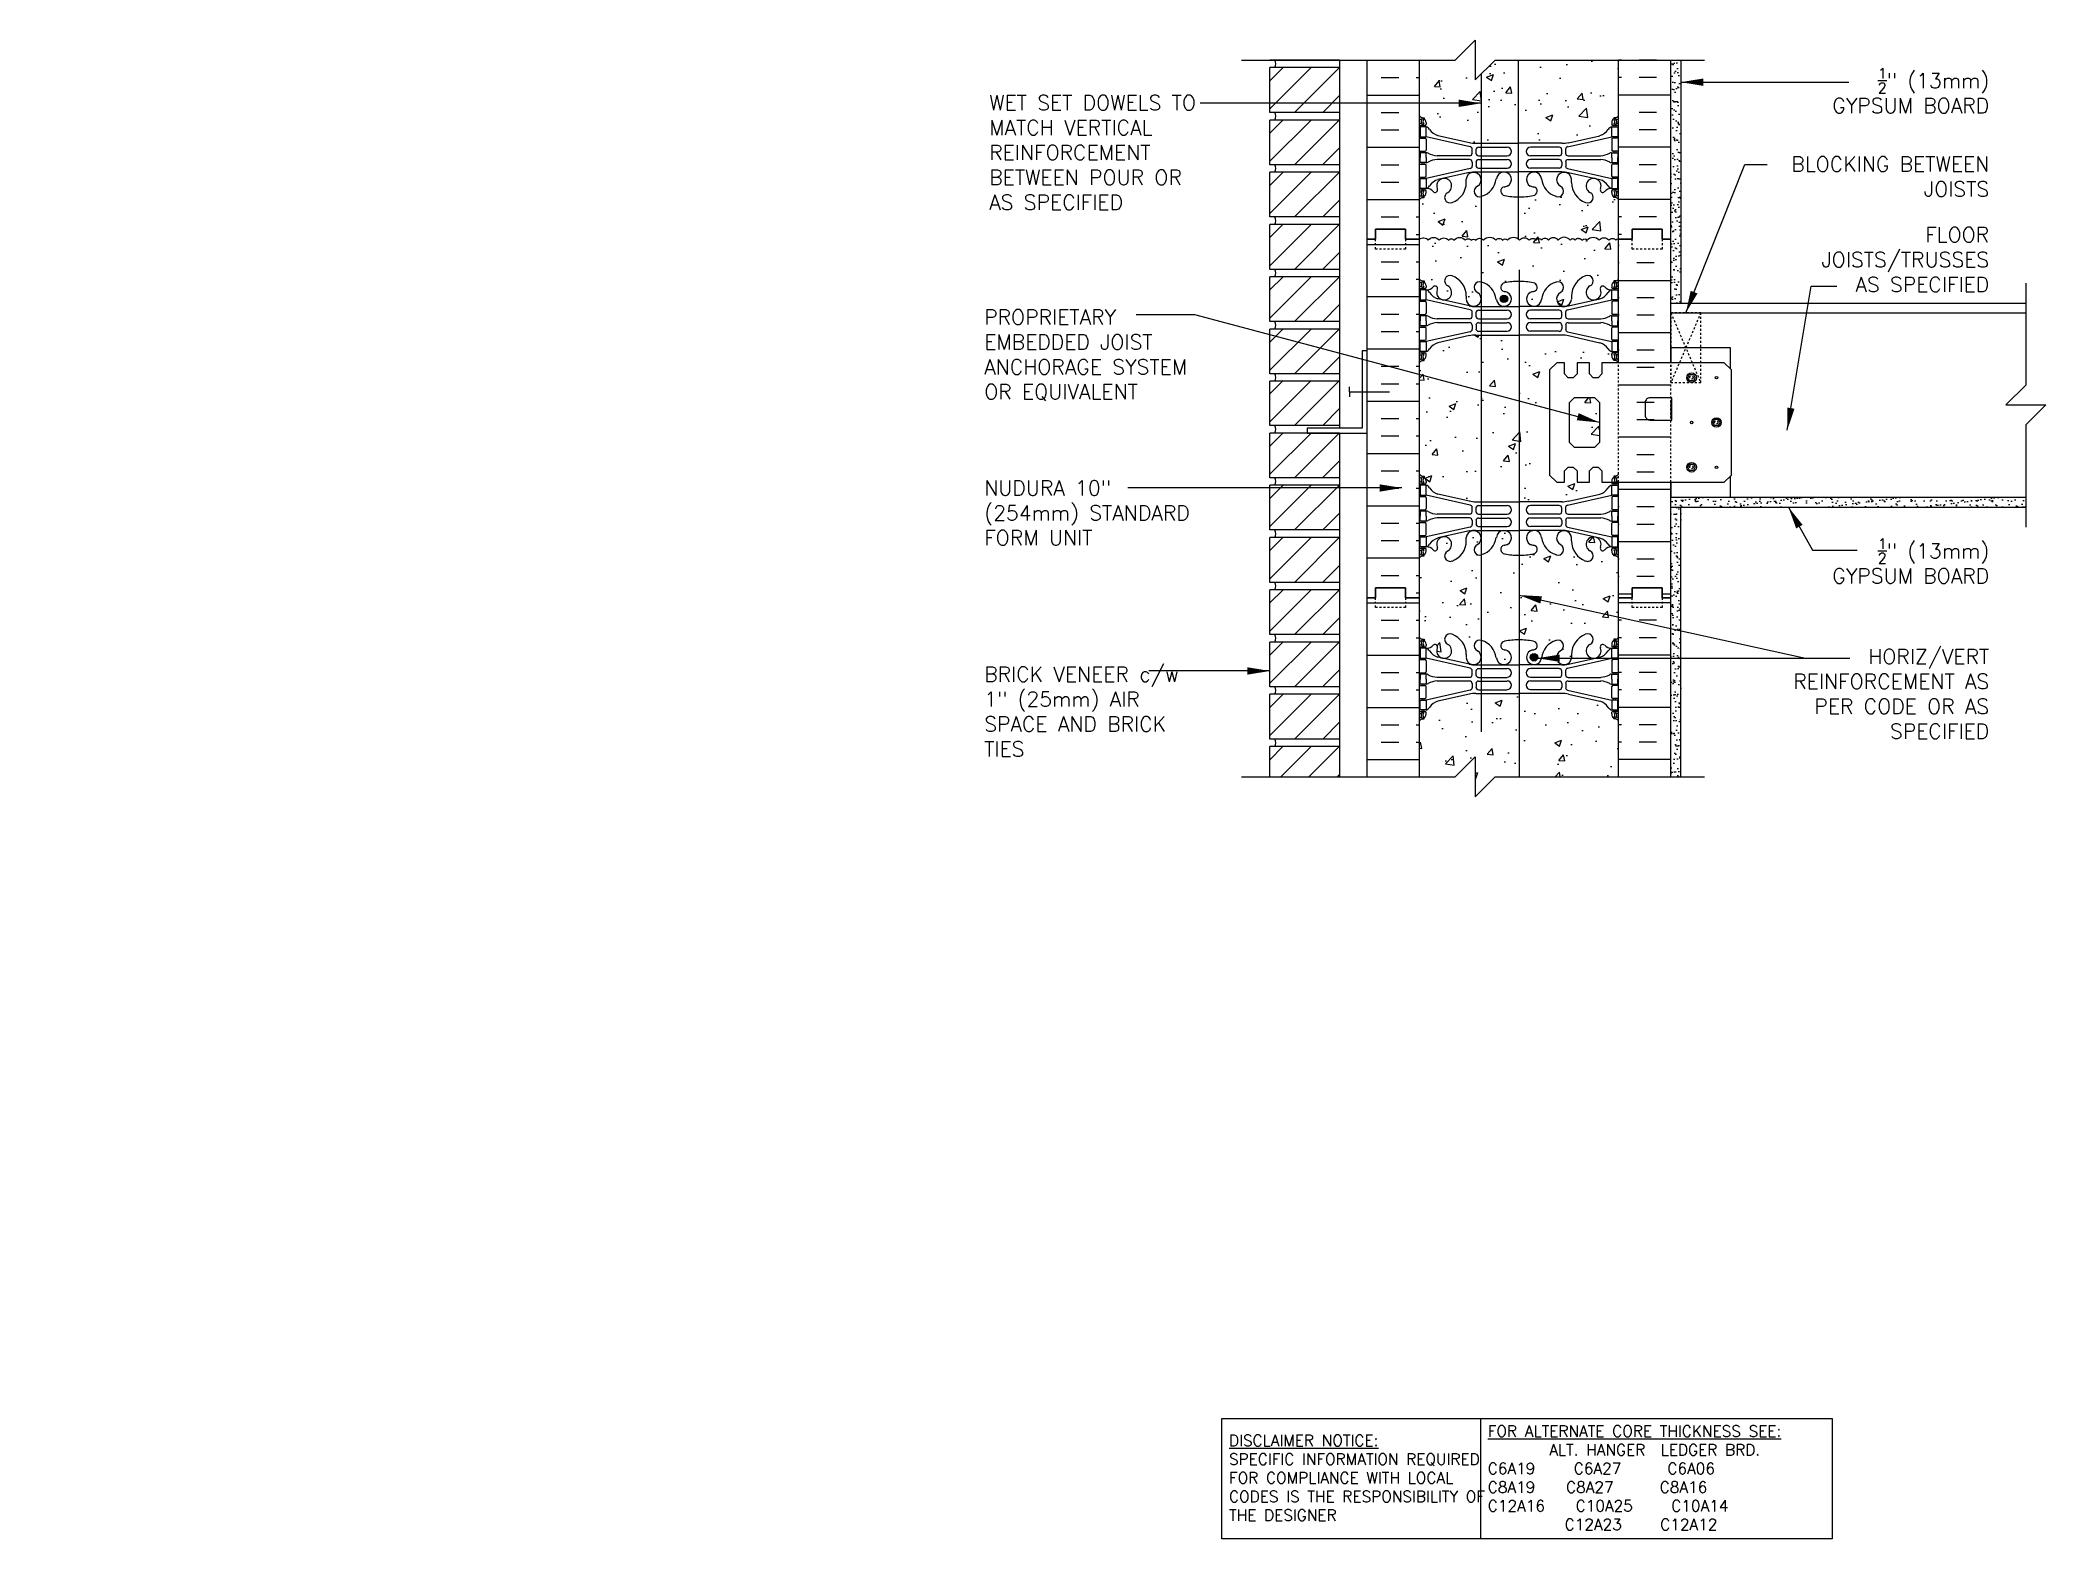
# Model space of a CAD drawing. Header units: inches. Extents: x 109 to 210, y 85 to 161.
import ezdxf

# ---------------------------------------------------------------- set-up
doc = ezdxf.new("R2010")
doc.units = ezdxf.units.IN
doc.header["$LTSCALE"] = 0.5
doc.header["$MEASUREMENT"] = 0
doc.linetypes.add('DASHED2', pattern=[0.375, 0.25, -0.125])
doc.linetypes.add('HIDDEN2', pattern=[0.1875, 0.125, -0.0625])
for name, color, linetype in [('HATCH', 12, 'Continuous'), ('line25', 2, 'Continuous'), ('LINE3', 3, 'Continuous'), ('LINE50', 5, 'Continuous'), ('LINE9', 9, 'Continuous'), ('TEXT', 4, 'Continuous'), ('Web_Edge', 9, 'Continuous')]:
    doc.layers.add(name, color=color, linetype=linetype)
doc.styles.add('DIM', font='romans.shx', dxfattribs={"width": 0.7})
doc.styles.add('ROMANS', font='romans.shx', dxfattribs={"height": 0.75})
doc.styles.get("Standard").update_dxf_attribs({"font": 'romans.shx', "height": 0.75})
doc.dimstyles.new('ext_12', dxfattribs={"dimscale": 12, "dimtxt": 0.09375, "dimasz": 0.09375, "dimexe": 0.09375, "dimexo": 0.0625, "dimgap": 0.0625, "dimtad": 1, "dimdec": 1, "dimzin": 3, "dimdsep": 46, "dimlunit": 4, "dimtxsty": 'DIM', "dimcen": 0.09, "dimdle": 0.09375, "dimclrt": 4, "dimadec": 0, "dimazin": 0, "dimtfac": 1, "dimtdec": 1, "dimtmove": 2, "dimatfit": 3, "dimfxl": 1, "dimfrac": 2, "dimtolj": 1, "dimtzin": 0, "dimarcsym": 0})
pattern_1 = [(50, (-7.367, 7.6397), (3.5863, -0.31376), [0.375, -4.125]), (355, (-7.367, 7.6397), (-0.693757, 3.76096), [0.3, -3.3]), (100.4514, (-7.068, 7.6136), (2.892547, 3.4472), [0.3187, -3.50571]), (46.1842, (-7.367, 8.6397), (5.336205, -0.827595), [0.5625, -6.1875]), (96.6356, (-6.9223, 8.5707), (4.67331, 4.87059), [0.47805, -5.25856]), (351.1842, (-7.367, 8.6397), (4.67331, 4.87059), [0.45, -4.95]), (21, (-6.867, 8.3897), (2.984535, -2.013094), [0.375, -4.125]), (326, (-6.867, 8.3897), (1.216577, 3.62575), [0.3, -3.3]), (71.4514, (-6.6183, 8.222), (4.201113, 1.612652), [0.3187, -3.50571]), (37.5, (-7.367, 7.6397), (0.060799, 1.664469), [0, -3.26, 0, -3.35, 0, -3.3125]), (7.5, (-7.367, 7.6397), (1.315348, 1.972059), [0, -1.91, 0, -3.185, 0, -1.2625]), (327.5, (-8.482, 7.6397), (2.669112, -0.112774), [0, -1.25, 0, -3.9, 0, -5.175]), (317.5, (-8.982, 7.6397), (2.91593, 0.500525), [0, -1.625, 0, -2.59, 0, -3.675])]
pattern_2 = [(37.5, (79.7706, 17.2635), (-0.0157483, 0.48170594), [0, -0.38, 0, -0.425, 0, -0.40625]), (7.5, (79.7706, 17.2635), (0.4424442, 0.7055365), [0, -0.205, 0, -0.3425, 0, -0.13125]), (327.5, (79.4631, 17.2635), (0.7785355, 0.0014148), [0, -0.125, 0, -0.45, 0, -0.5875]), (317.5, (79.4631, 17.2635), (0.7515317, 0.219419), [0, -0.0625, 0, -0.295, 0, -0.3375])]

msp = doc.modelspace()

# ---------------------------------------------------------------- texts
at = {"layer": 'TEXT', "char_height": 0.75, "style": 'ROMANS'}
for s, insert, width, attachment_point in [('\\A1;{\\H0.7x;\\S1/2;}" (13mm) GYPSUM BOARD', (206.84, 158.05), 9.124, 6), ('WET SET DOWELS TO MATCH VERTICAL REINFORCEMENT BETWEEN POUR OR AS SPECIFIED ', (156.64, 154.94), 11.7144, 4), ('BLOCKING BETWEEN JOISTS', (206.84, 153.73), 11.5281, 6), ('FLOOR JOISTS/TRUSSES AS SPECIFIED', (206.84, 149.56), 9.124, 6), ('PROPRIETARY EMBEDDED JOIST ANCHORAGE SYSTEM OR EQUIVALENT', (156.39, 144.76), 12.4872, 4), ('NUDURA 10" (254mm) STANDARD FORM UNIT', (156.39, 136.84), 11.6995, 4), ('\\A1;{\\H0.7x;\\S1/2;}" (13mm) GYPSUM BOARD', (206.84, 134.43), 9.124, 6), ('HORIZ/VERT REINFORCEMENT AS PER CODE OR AS SPECIFIED', (206.84, 127.75), 12.021, 6), ('BRICK VENEER c/w 1" (25mm) AIR SPACE AND BRICK TIES', (156.39, 126.86), 10.8749, 4)]:
    msp.add_mtext(s, dxfattribs=dict(at, insert=insert, width=width, attachment_point=attachment_point))
at = {"layer": 'TEXT', "char_height": 0.5625, "attachment_point": 4}
for s, insert, width in [('{\\LFOR ALTERNATE CORE THICKNESS SEE:\\P}        ALT. HANGER  LEDGER BRD.\\PC6A19     C6A27      C6A06     \\PC8A19    C8A27      C8A16\\PC12A16    C10A25     C10A14\\P          C12A23     C12A12', (181.67, 88.38), 23.333), ('{\\LDISCLAIMER NOTICE:}\\PSPECIFIC INFORMATION REQUIRED FOR COMPLIANCE WITH LOCAL CODES IS THE RESPONSIBILITY OF THE DESIGNER', (168.68, 88.38), 14.0024)]:
    msp.add_mtext(s, dxfattribs=dict(at, insert=insert, width=width))

# ---------------------------------------------------------------- hatches: boundary and pattern name
at = {"layer": 'HATCH'}
h = msp.add_hatch(dxfattribs=at)
h.set_pattern_fill('AR-CONC', color=256, scale=0.5)
h.paths.add_polyline_path([(188.23, 159.58), (183.21, 159.58), (183.21, 155.4), (183.23, 155.4), (185.39, 155.4, 0.054974), (185.72, 155.43), (187.3, 155.78, 0.180914), (187.71, 156.1, -0.155529), (187.89, 156.23), (188, 156.23), (188, 156.3), (187.95, 156.3, -0.414214), (187.89, 156.36), (187.89, 156.43, -0.249069), (188, 156.64), (188, 156.68), (188.09, 156.68, 0.08841), (188.23, 156.78)])
h.paths.add_polyline_path([(183.21, 159.58), (182.04, 159.58), (181.33, 158.87), (181.33, 155.4), (183.21, 155.4)])
h.paths.add_polyline_path([(181.33, 158.87), (181.04, 158.58), (181.04, 160.58), (180.04, 159.58), (178.23, 159.58), (178.23, 156.78, 0.088416), (178.38, 156.68), (178.47, 156.68), (178.47, 156.64, -0.249069), (178.58, 156.43), (178.58, 156.36, -0.414214), (178.52, 156.3), (178.47, 156.3), (178.47, 156.23), (178.57, 156.23, -0.155529), (178.75, 156.1, 0.180914), (179.17, 155.78), (180.75, 155.43, 0.054974), (181.07, 155.4), (181.33, 155.4)])
h.paths.add_polyline_path([(181.33, 152.73, -0.939916), (181.15, 153.25, 0.218184), (181.33, 153.5), (181.33, 153.64, 0.876353), (180.59, 153.6), (180.59, 153.44, -0.311223), (179.88, 152.42, -1), (179.67, 152.93, 2.155404), (179.13, 153.13), (179.14, 153.1, -0.834375), (178.93, 152.98, 0.23174), (178.57, 153.13), (178.47, 153.13), (178.47, 153.06), (178.52, 153.06, -0.414214), (178.58, 153), (178.58, 152.93, -0.249069), (178.47, 152.72), (178.47, 152.68), (178.38, 152.68, 0.088416), (178.23, 152.58), (178.23, 150.58, -0.451271), (178.68, 150.53, -0.520567), (179.23, 150.53, -0.520567), (179.7, 150.53, -0.520567), (179.98, 150.53, -0.520567), (180.53, 150.53, -0.520567), (180.84, 150.53, -0.520567), (181.06, 150.53, -0.321926), (181.33, 150.63)])
h.paths.add_polyline_path([(183.21, 152.71, -0.046405), (182.52, 152.78, -0.843243), (182.48, 153.21, 0.055617), (182.66, 153.26, 1.661382), (182.1, 153.61, -0.30095), (181.37, 152.74, -0.030973), (181.33, 152.73), (181.33, 150.63, -0.17013), (181.46, 150.53, -0.520567), (182.07, 150.53, -0.520567), (182.41, 150.53, -0.520567), (182.66, 150.53, -0.464142), (183.21, 150.58)], flags=16)
h.paths.add_polyline_path([(188.23, 152.58, 0.08841), (188.09, 152.68), (188, 152.68), (188, 152.72, -0.249069), (187.89, 152.93), (187.89, 153, -0.414214), (187.95, 153.06), (188, 153.06), (188, 153.13), (187.89, 153.13, 0.231736), (187.53, 152.98, -0.8344), (187.32, 153.1), (187.33, 153.13, 2.155404), (186.79, 152.93, -1), (186.58, 152.42, -0.311223), (185.87, 153.44), (185.87, 153.6, 1.661382), (185.31, 153.25, -1), (185.1, 152.74, -0.30095), (184.36, 153.61, 1.661382), (183.8, 153.26, 0.055617), (183.98, 153.21, -0.843243), (183.95, 152.78, -0.047544), (183.23, 152.71, -0.047544), (182.52, 152.78, -0.843243), (182.48, 153.21, 0.055617), (182.66, 153.26, 1.661382), (182.1, 153.61, -0.30095), (181.37, 152.74, -0.030973), (181.33, 152.73), (181.33, 150.63), (181.33, 148.44, -0.030973), (181.37, 148.43, -0.30095), (182.1, 147.56, 1.661382), (182.66, 147.91, 0.055617), (182.48, 147.96, -0.843243), (182.52, 148.39, -0.047544), (183.23, 148.45, -0.047544), (183.95, 148.39, -0.843243), (183.98, 147.96, 0.055617), (183.8, 147.91, 1.661382), (184.36, 147.56, -0.30095), (185.1, 148.43, -1), (185.31, 147.92, 1.661382), (185.87, 147.57), (185.87, 147.73, -0.311223), (186.58, 148.75, -1), (186.79, 148.24, 2.155404), (187.33, 148.04), (187.32, 148.06, -0.834375), (187.53, 148.19, 0.23174), (187.89, 148.04), (188, 148.04), (188, 148.11), (187.95, 148.11, -0.414214), (187.89, 148.17), (187.89, 148.24, -0.249069), (188, 148.44), (188, 148.49), (188.09, 148.49, 0.08841), (188.23, 148.58), (188.23, 150.58)])
h.paths.add_polyline_path([(182.66, 147.59, -1), (182.29, 147.59, -1)], flags=16)
h.paths.add_polyline_path([(181.33, 150.63, 0.321926), (181.06, 150.53, 0.520567), (180.84, 150.53, 0.520567), (180.53, 150.53, 0.520567), (179.98, 150.53, 0.520567), (179.7, 150.53, 0.520567), (179.23, 150.53, 0.520567), (178.68, 150.53, 0.451271), (178.23, 150.58), (178.23, 148.58, 0.088416), (178.38, 148.49), (178.47, 148.49), (178.47, 148.44, -0.249069), (178.58, 148.24), (178.58, 148.17, -0.414214), (178.52, 148.11), (178.47, 148.11), (178.47, 148.04), (178.57, 148.04, 0.231736), (178.93, 148.19, -0.8344), (179.14, 148.06), (179.13, 148.04, 2.155404), (179.67, 148.24, -1), (179.88, 148.75, -0.311223), (180.59, 147.73), (180.59, 147.57, 0.876353), (181.33, 147.52), (181.33, 147.66, 0.218184), (181.15, 147.92, -0.939916), (181.33, 148.44)])
h.paths.add_polyline_path([(181.33, 145.77), (181.07, 145.77, 0.054974), (180.75, 145.74), (179.17, 145.38, 0.180914), (178.75, 145.07, -0.155529), (178.57, 144.94), (178.47, 144.94), (178.47, 144.87), (178.52, 144.87, -0.414214), (178.58, 144.81), (178.58, 144.74, -0.249069), (178.47, 144.53), (178.47, 144.49), (178.38, 144.49, 0.088416), (178.23, 144.39), (178.23, 138.78, 0.088416), (178.38, 138.68), (178.47, 138.68), (178.47, 138.64, -0.249069), (178.58, 138.43), (178.58, 138.36, -0.414214), (178.52, 138.3), (178.47, 138.3), (178.47, 138.23), (178.57, 138.23, -0.155529), (178.75, 138.1, 0.180914), (179.17, 137.78), (180.75, 137.43, 0.054974), (181.07, 137.4), (181.33, 137.4)])
h.paths.add_polyline_path([(183.25, 145.77), (183.23, 145.77), (181.33, 145.77), (181.33, 137.4), (183.25, 137.4)])
h.paths.add_polyline_path([(184.77, 144.03), (185.13, 144.38), (185.52, 144.38), (185.52, 143.82), (185.71, 143.63), (185.96, 143.63), (186.15, 143.82), (186.15, 144.38), (186.77, 144.38), (186.77, 143.82), (186.96, 143.63), (187.21, 143.63), (187.4, 143.82), (187.4, 144.38), (188.23, 144.38), (188.23, 144.39, 0.08841), (188.09, 144.49), (188, 144.49), (188, 144.53, -0.249069), (187.89, 144.74), (187.89, 144.81, -0.414214), (187.95, 144.87), (188, 144.87), (188, 144.94), (187.89, 144.94, -0.155529), (187.71, 145.07, 0.180914), (187.3, 145.38), (185.72, 145.74, 0.054974), (185.39, 145.77), (183.25, 145.77), (183.25, 137.4), (185.39, 137.4, 0.054974), (185.72, 137.43), (187.3, 137.78, 0.180914), (187.71, 138.1, -0.155529), (187.89, 138.23), (188, 138.23), (188, 138.3), (187.95, 138.3, -0.414214), (187.89, 138.36), (187.89, 138.38), (187.4, 138.38), (187.4, 138.95), (187.21, 139.13), (186.96, 139.13), (186.77, 138.95), (186.77, 138.38), (186.15, 138.38), (186.15, 138.95), (185.96, 139.13), (185.71, 139.13), (185.52, 138.95), (185.52, 138.38), (185.13, 138.38), (184.77, 138.74)])
h.paths.add_polyline_path([(181.33, 134.73, -0.939916), (181.15, 135.25, 0.218184), (181.33, 135.5), (181.33, 135.64, 0.876353), (180.59, 135.6), (180.59, 135.44, -0.311223), (179.88, 134.42, -1), (179.67, 134.93, 2.155404), (179.13, 135.13), (179.14, 135.1, -0.834375), (178.93, 134.98, 0.23174), (178.57, 135.13), (178.47, 135.13), (178.47, 135.06), (178.52, 135.06, -0.414214), (178.58, 135), (178.58, 134.93, -0.249069), (178.47, 134.72), (178.47, 134.68), (178.38, 134.68, 0.088416), (178.23, 134.58), (178.23, 132.58), (178.23, 130.58, 0.088416), (178.38, 130.49), (178.47, 130.49), (178.47, 130.44, -0.249069), (178.58, 130.24), (178.58, 130.17, -0.414214), (178.52, 130.11), (178.47, 130.11), (178.47, 130.04), (178.57, 130.04, 0.231736), (178.93, 130.19, -0.8344), (179.14, 130.06), (179.13, 130.04, 2.155404), (179.67, 130.24, -1), (179.88, 130.75, -0.311223), (180.59, 129.73), (180.59, 129.57, 0.876353), (181.33, 129.52), (181.33, 129.66, 0.218184), (181.15, 129.92, -0.939916), (181.33, 130.44)])
h.paths.add_polyline_path([(183.25, 134.71, -0.048684), (182.52, 134.78, -0.843243), (182.48, 135.21, 0.055617), (182.66, 135.26, 1.661382), (182.1, 135.61, -0.30095), (181.37, 134.74, -0.030973), (181.33, 134.73), (181.33, 130.44, -0.030973), (181.37, 130.43, -0.30095), (182.1, 129.56, 1.661382), (182.66, 129.91, 0.055617), (182.48, 129.96, -0.843243), (182.52, 130.39, -0.048684), (183.25, 130.45)])
h.paths.add_polyline_path([(188.23, 134.58, 0.08841), (188.09, 134.68), (188, 134.68), (188, 134.72, -0.249069), (187.89, 134.93), (187.89, 135, -0.414214), (187.95, 135.06), (188, 135.06), (188, 135.13), (187.89, 135.13, 0.231736), (187.53, 134.98, -0.8344), (187.32, 135.1), (187.33, 135.13, 2.155404), (186.79, 134.93, -1), (186.58, 134.42, -0.311223), (185.87, 135.44), (185.87, 135.6, 1.661382), (185.31, 135.25, -1), (185.1, 134.74, -0.30095), (184.36, 135.61, 1.661382), (183.8, 135.26, 0.055617), (183.98, 135.21, -0.843243), (183.95, 134.78, -0.046405), (183.25, 134.71), (183.25, 130.45, -0.046405), (183.95, 130.39, -0.843243), (183.98, 129.96, 0.055617), (183.8, 129.91, 1.661382), (184.36, 129.56, -0.30095), (185.1, 130.43, -1), (185.31, 129.92, 1.661382), (185.87, 129.57), (185.87, 129.73, -0.311223), (186.58, 130.75, -1), (186.79, 130.24, 2.155404), (187.33, 130.04), (187.32, 130.06, -0.834375), (187.53, 130.19, 0.23174), (187.89, 130.04), (188, 130.04), (188, 130.11), (187.95, 130.11, -0.414214), (187.89, 130.17), (187.89, 130.24, -0.249069), (188, 130.44), (188, 130.49), (188.09, 130.49, 0.08841), (188.23, 130.58), (188.23, 132.58)])
h.paths.add_polyline_path([(184.18, 129.59, -1), (183.8, 129.59, -1)], flags=16)
h.paths.add_polyline_path([(183.25, 127.77), (183.23, 127.77), (181.07, 127.77, 0.054974), (180.75, 127.74), (179.17, 127.38, 0.180914), (178.75, 127.07, -0.155529), (178.57, 126.94), (178.47, 126.94), (178.47, 126.87), (178.52, 126.87, -0.414214), (178.58, 126.81), (178.58, 126.74, -0.249069), (178.47, 126.53), (178.47, 126.49), (178.38, 126.49, 0.088416), (178.23, 126.39), (178.23, 123.58), (180.04, 123.58), (181.04, 124.58), (181.04, 122.58), (182.04, 123.58), (183.25, 123.58)])
h.paths.add_polyline_path([(188.23, 126.39, 0.08841), (188.09, 126.49), (188, 126.49), (188, 126.53, -0.249069), (187.89, 126.74), (187.89, 126.81, -0.414214), (187.95, 126.87), (188, 126.87), (188, 126.94), (187.89, 126.94, -0.155529), (187.71, 127.07, 0.180914), (187.3, 127.38), (185.72, 127.74, 0.054974), (185.39, 127.77), (183.25, 127.77), (183.25, 123.58), (188.23, 123.58)])
h = msp.add_hatch(dxfattribs=at)
h.set_pattern_fill('ANSI31', color=256, scale=8, style=0)
h.set_pattern_definition([(45, (96.9472, 68.9966), (-0.707107, 0.707107), [])])
h.paths.add_polyline_path([(174.23, 159.58), (170.73, 159.58), (170.73, 159.57), (174.23, 159.57)])
h = msp.add_hatch(dxfattribs=at)
h.set_pattern_fill('ANSI31', color=256, scale=8, style=0)
h.set_pattern_definition([(45, (96.9472, 66.3716), (-0.707107, 0.707107), [])])
h.paths.add_polyline_path([(174.23, 156.95), (174.23, 159.2), (170.73, 159.2), (170.73, 156.95)])
h = msp.add_hatch(dxfattribs=at)
h.set_pattern_fill('AR-CONC', color=256, scale=0.5, style=0)
h.set_pattern_definition(pattern_1)
h.paths.add_polyline_path([(183.21, 159.58), (182.04, 159.58), (181.33, 158.87), (181.33, 157.24, -0.17013), (181.46, 157.14, -0.520567), (182.07, 157.14, -0.520567), (182.41, 157.14, -0.520567), (182.66, 157.14, -0.464142), (183.21, 157.19)])
h = msp.add_hatch(dxfattribs=at)
h.set_pattern_fill('AR-SAND', color=256, scale=0.25, style=0)
h.set_pattern_definition(pattern_2)
h.paths.add_polyline_path([(191.36, 159.58), (190.86, 159.58), (190.86, 150.58), (190.86, 147.38), (191.36, 147.38)])
h = msp.add_hatch(dxfattribs=at)
h.set_pattern_fill('ANSI31', color=256, scale=8, style=0)
h.set_pattern_definition([(45, (96.9472, 63.7466), (-0.707107, 0.707107), [])])
h.paths.add_polyline_path([(174.23, 154.32), (174.23, 156.57), (170.73, 156.57), (170.73, 154.32)])
h = msp.add_hatch(dxfattribs=at)
h.set_pattern_fill('ANSI31', color=256, scale=8, style=0)
h.set_pattern_definition([(45, (96.9472, 61.1216), (-0.707107, 0.707107), [])])
h.paths.add_polyline_path([(174.23, 151.7), (174.23, 153.95), (170.73, 153.95), (170.73, 151.7)])
h = msp.add_hatch(dxfattribs=at)
h.set_pattern_fill('ANSI31', color=256, scale=8, style=0)
h.set_pattern_definition([(45, (96.9472, 58.4966), (-0.707107, 0.707107), [])])
h.paths.add_polyline_path([(174.23, 149.07), (174.23, 151.32), (170.73, 151.32), (170.73, 149.07)])
h = msp.add_hatch(dxfattribs=at)
h.set_pattern_fill('INSUL', color=256, scale=7, style=0)
h.set_pattern_definition([(0, (-2747.93, -264.4257), (0, 2.625), []), (0, (-2747.93, -263.5507), (0, 2.625), [0.875, -0.875]), (0, (-2747.93, -262.6757), (0, 2.625), [0.875, -0.875])])
h.paths.add_polyline_path([(175.61, 132.58), (176.04, 132.58), (176.04, 133.08), (177.54, 133.08), (177.54, 132.58), (178.23, 132.58), (178.23, 150.58), (177.54, 150.58), (177.54, 151.08), (176.04, 151.08), (176.04, 150.58), (175.61, 150.58)])
h = msp.add_hatch(dxfattribs=at)
h.set_pattern_fill('INSUL', color=256, scale=7, angle=180, style=0)
h.set_pattern_definition([(180, (79.7706, 17.2635), (-3e-16, -2.625), []), (180, (79.7706, 16.3885), (-3e-16, -2.625), [0.875, -0.875]), (180, (79.7706, 15.5135), (-3e-16, -2.625), [0.875, -0.875])])
h.paths.add_polyline_path([(188.23, 146.68), (187.93, 146.68), (187.93, 146.18), (188.23, 146.18)])
h.paths.add_polyline_path([(190.86, 150.58), (190.42, 150.58), (190.42, 150.08), (188.92, 150.08), (188.92, 150.58), (188.23, 150.58), (188.23, 144.38), (190.86, 144.38)])
h = msp.add_hatch(dxfattribs=at)
h.set_pattern_fill('ANSI31', color=256, scale=8, style=0)
h.set_pattern_definition([(45, (96.9472, 55.8716), (-0.707107, 0.707107), [])])
h.paths.add_polyline_path([(174.23, 146.45), (174.23, 148.7), (170.73, 148.7), (170.73, 146.45)])
h = msp.add_hatch(dxfattribs=at)
h.set_pattern_fill('ANSI31', color=256, scale=8, style=0)
h.set_pattern_definition([(45, (96.9472, 53.2466), (-0.707107, 0.707107), [])])
h.paths.add_polyline_path([(174.23, 143.82), (174.23, 146.07), (170.73, 146.07), (170.73, 143.82)])
h = msp.add_hatch(dxfattribs=at)
h.set_pattern_fill('ANSI31', color=256, scale=8, style=0)
h.set_pattern_definition([(45, (96.9472, 50.6514), (-0.707107, 0.707107), [])])
h.paths.add_polyline_path([(174.23, 141.23), (174.23, 143.48), (170.73, 143.48), (170.73, 141.23)])
h = msp.add_hatch(dxfattribs=at)
h.set_pattern_fill('AR-CONC', color=256, scale=0.5, style=0)
h.set_pattern_definition(pattern_1)
h.paths.add_polyline_path([(185.77, 142.38), (185.77, 140.38), (186.02, 140.13), (187.02, 140.13), (187.27, 140.38), (187.27, 142.38), (187.02, 142.63), (186.02, 142.63)], flags=17)
h = msp.add_hatch(dxfattribs=at)
h.set_pattern_fill('ANSI31', color=256, scale=8, style=0)
h.set_pattern_definition([(45, (96.9472, 48.0264), (-0.707107, 0.707107), [])])
h.paths.add_polyline_path([(174.23, 138.6), (174.23, 140.85), (170.73, 140.85), (170.73, 138.6)])
h = msp.add_hatch(dxfattribs=at)
h.set_pattern_fill('ANSI31', color=256, scale=8, style=0)
h.set_pattern_definition([(45, (96.9472, 45.4014), (-0.707107, 0.707107), [])])
h.paths.add_polyline_path([(174.23, 135.98), (174.23, 138.23), (170.73, 138.23), (170.73, 135.98)])
h = msp.add_hatch(dxfattribs=at)
h.set_pattern_fill('AR-SAND', color=256, scale=0.25, style=0)
h.set_pattern_definition(pattern_2)
h.paths.add_polyline_path([(206.84, 137.63), (190.86, 137.63), (190.86, 137.13), (206.84, 137.13)])
h = msp.add_hatch(dxfattribs=at)
h.set_pattern_fill('AR-SAND', color=256, scale=0.25, style=0)
h.set_pattern_definition(pattern_2)
h.paths.add_polyline_path([(191.36, 137.13), (190.86, 137.13), (190.86, 132.58), (190.86, 123.58), (191.36, 123.58)])
h = msp.add_hatch(dxfattribs=at)
h.set_pattern_fill('AR-SAND', color=256, scale=0.25, style=0)
h.set_pattern_definition(pattern_2)
h.paths.add_polyline_path([(208.68, 137.63), (206.84, 137.63), (206.84, 137.13), (208.68, 137.13)])
h = msp.add_hatch(dxfattribs=at)
h.set_pattern_fill('ANSI31', color=256, scale=8, style=0)
h.set_pattern_definition([(45, (96.9472, 42.7764), (-0.707107, 0.707107), [])])
h.paths.add_polyline_path([(174.23, 133.35), (174.23, 135.6), (170.73, 135.6), (170.73, 133.35)])
h = msp.add_hatch(dxfattribs=at)
h.set_pattern_fill('ANSI31', color=256, scale=8, style=0)
h.set_pattern_definition([(45, (96.9472, 40.1514), (-0.707107, 0.707107), [])])
h.paths.add_polyline_path([(174.23, 130.73), (174.23, 132.98), (170.73, 132.98), (170.73, 130.73)])
h = msp.add_hatch(dxfattribs=at)
h.set_pattern_fill('ANSI31', color=256, scale=8, style=0)
h.set_pattern_definition([(45, (96.9472, 37.5264), (-0.707107, 0.707107), [])])
h.paths.add_polyline_path([(174.23, 128.1), (174.23, 130.35), (170.73, 130.35), (170.73, 128.1)])
h = msp.add_hatch(dxfattribs=at)
h.set_pattern_fill('ANSI31', color=256, scale=8, style=0)
h.set_pattern_definition([(45, (96.9472, 34.9014), (-0.707107, 0.707107), [])])
h.paths.add_polyline_path([(174.23, 125.48), (174.23, 127.73), (170.73, 127.73), (170.73, 125.48)])
h = msp.add_hatch(dxfattribs=at)
h.set_pattern_fill('ANSI31', color=256, scale=8, style=0)
h.set_pattern_definition([(45, (96.9472, 32.2764), (-0.707107, 0.707107), [])])
h.paths.add_polyline_path([(170.73, 123.58), (174.23, 123.58), (174.23, 125.1), (170.73, 125.1)])
h = msp.add_hatch(dxfattribs=at)
h.set_pattern_fill('AR-CONC', color=256, scale=0.5, style=0)
h.paths.add_polyline_path([(109.66, 120.96, -0.638777), (109.78, 121.08, 0.087457), (110.12, 121), (110.23, 121), (110.23, 121.07), (110.18, 121.07, -0.353772), (110.12, 121.12), (109.63, 121.12), (109.63, 121.68), (109.44, 121.87), (109.19, 121.87), (109, 121.68), (109, 121.56, -0.024057), (109.06, 121.59, -1), (109.22, 121.18, 2.087231)])
at = {"layer": 'LINE3'}
for points in [[(182.29, 147.59, 1), (182.66, 147.59, 1)], [(183.8, 129.59, 1), (184.18, 129.59, 1)]]:
    msp.add_hatch(color=256, dxfattribs=at).paths.add_polyline_path(points)

# ---------------------------------------------------------------- linework, layer by layer
at = {"layer": 'HATCH'}
for p, q in [((176.32, 159.57), (177.2, 159.57)), ((178.07, 159.57), (178.23, 159.57)), ((188.39, 159.57), (188.23, 159.57)), ((190.14, 159.57), (189.27, 159.57)), ((176.32, 158.7), (177.2, 158.7)), ((178.07, 158.7), (178.23, 158.7)), ((178.58, 158.64), (178.58, 158.64)), ((188.39, 158.7), (188.23, 158.7)), ((190.14, 158.7), (189.27, 158.7)), ((175.61, 157.82), (178.23, 157.82)), ((190.86, 157.82), (188.23, 157.82)), ((176.32, 156.95), (177.2, 156.95)), ((176.32, 156.07), (177.2, 156.07)), ((190.14, 156.95), (189.27, 156.95)), ((190.14, 156.07), (189.27, 156.07)), ((175.61, 155.2), (178.23, 155.2)), ((190.86, 155.2), (188.23, 155.2)), ((176.32, 154.32), (177.2, 154.32)), ((190.14, 154.32), (189.27, 154.32)), ((176.32, 153.45), (177.2, 153.45)), ((190.14, 153.45), (189.27, 153.45)), ((175.61, 152.57), (178.23, 152.57)), ((190.86, 152.57), (188.23, 152.57)), ((176.32, 151.7), (177.2, 151.7)), ((178.07, 151.7), (178.23, 151.7)), ((178.37, 151.42), (178.37, 151.42)), ((188.39, 151.7), (188.23, 151.7)), ((190.14, 151.7), (189.27, 151.7)), ((178.07, 150.82), (178.23, 150.82)), ((188.39, 150.82), (188.23, 150.82)), ((190.02, 144.14), (189.15, 144.14)), ((190.86, 143.26), (188.23, 143.26)), ((190.02, 142.39), (189.15, 142.39)), ((190.02, 141.51), (189.15, 141.51)), ((190.86, 140.64), (188.23, 140.64)), ((190.02, 139.76), (189.15, 139.76)), ((190.86, 138.01), (188.23, 138.01)), ((190.02, 138.89), (189.15, 138.89)), ((190.02, 137.14), (189.15, 137.14)), ((190.02, 136.26), (189.15, 136.26)), ((190.86, 135.39), (188.23, 135.39)), ((190.02, 134.51), (189.15, 134.51)), ((188.27, 133.64), (188.23, 133.64)), ((190.02, 133.64), (189.15, 133.64)), ((175.61, 132.32), (178.23, 132.32)), ((188.92, 132.76), (188.23, 132.76)), ((190.86, 132.32), (188.23, 132.32)), ((190.86, 132.76), (190.42, 132.76)), ((176.32, 131.45), (177.2, 131.45)), ((178.07, 131.45), (178.23, 131.45)), ((188.39, 131.45), (188.23, 131.45)), ((190.14, 131.45), (189.27, 131.45)), ((176.32, 130.57), (177.2, 130.57)), ((178.07, 130.57), (178.23, 130.57)), ((188.39, 130.57), (188.23, 130.57)), ((190.14, 130.57), (189.27, 130.57)), ((175.61, 129.7), (178.23, 129.7)), ((190.86, 129.7), (188.23, 129.7)), ((176.32, 128.82), (177.2, 128.82)), ((176.32, 127.95), (177.2, 127.95)), ((178.07, 128.82), (178.23, 128.82)), ((178.07, 127.95), (178.23, 127.95)), ((188.39, 128.82), (188.23, 128.82)), ((188.39, 127.95), (188.23, 127.95)), ((190.14, 128.82), (189.27, 128.82)), ((190.14, 127.95), (189.27, 127.95)), ((175.61, 127.07), (178.23, 127.07)), ((190.86, 127.07), (188.23, 127.07)), ((176.32, 126.2), (177.2, 126.2)), ((178.07, 126.2), (178.23, 126.2)), ((188.39, 126.2), (188.23, 126.2)), ((190.14, 126.2), (189.27, 126.2)), ((176.32, 125.32), (177.2, 125.32)), ((178.07, 125.32), (178.23, 125.32)), ((188.39, 125.32), (188.23, 125.32)), ((190.14, 125.32), (189.27, 125.32)), ((175.61, 124.45), (178.23, 124.45)), ((190.86, 124.45), (188.23, 124.45))]:
    msp.add_line(p, q, dxfattribs=at)
at = {"layer": 'HATCH', "color": 8}
for p, q in [((188.27, 137.14), (188.23, 137.14)), ((188.27, 136.26), (188.23, 136.26)), ((188.27, 134.51), (188.23, 134.51))]:
    msp.add_line(p, q, dxfattribs=at)
at = {"layer": 'HATCH'}
for points in [[(178.23, 150.58, -0.451271), (178.68, 150.53, -0.520567), (179.23, 150.53, -0.520567), (179.7, 150.53, -0.520567), (179.98, 150.53, -0.520567), (180.53, 150.53, -0.520567), (180.84, 150.53, -0.520567), (181.06, 150.53, -0.520567), (181.46, 150.53, -0.520567), (182.07, 150.53, -0.520567), (182.41, 150.53, -0.520567), (182.66, 150.53, -0.520567), (183.26, 150.53, -0.520567), (183.75, 150.53, -0.520567), (184.11, 150.53, -0.483211), (184.23, 150.59)], [(186.23, 150.62, 0.252333), (186.06, 150.53, 0.520567), (185.8, 150.53, 0.520567), (185.21, 150.53, 0.520567), (184.71, 150.53, 0.520567), (184.36, 150.53, 0.483211), (184.23, 150.59)], [(186.23, 150.62, -0.252333), (186.41, 150.53, -0.520567), (186.66, 150.53, -0.520567), (187.26, 150.53, -0.520567), (187.75, 150.53, -0.520567), (188.11, 150.53, -0.483211), (188.23, 150.59)]]:
    msp.add_lwpolyline(points, format="xyb", dxfattribs=at)
for centre in [(170.61, 159.39), (170.61, 156.76), (170.61, 154.14), (170.61, 151.51), (170.61, 148.89), (170.61, 146.26), (170.61, 143.64), (170.61, 141.04), (170.61, 138.42), (170.61, 135.79), (170.61, 133.17), (170.61, 130.54), (170.61, 127.92), (170.61, 125.29)]:
    msp.add_arc(centre, 0.413, 333.033, 26.967, dxfattribs=at)
at = {"layer": 'line25'}
for p, q in [((170.73, 159.57), (170.73, 159.58)), ((174.23, 159.57), (170.73, 159.57)), ((170.73, 156.95), (170.73, 159.2)), ((174.23, 159.2), (170.73, 159.2)), ((174.23, 159.58), (174.23, 141.1)), ((178.23, 159.58), (178.23, 150.58)), ((188.23, 150.58), (188.23, 159.58)), ((174.23, 156.95), (170.73, 156.95)), ((170.73, 154.32), (170.73, 156.57)), ((174.23, 156.57), (170.73, 156.57)), ((174.23, 154.32), (170.73, 154.32)), ((170.73, 151.7), (170.73, 153.95)), ((174.23, 153.95), (170.73, 153.95)), ((174.23, 151.7), (170.73, 151.7)), ((170.73, 149.07), (170.73, 151.32)), ((174.23, 151.32), (170.73, 151.32)), ((178.23, 150.58), (178.23, 132.58)), ((188.23, 144.38), (188.23, 150.58)), ((174.23, 149.07), (170.73, 149.07)), ((174.23, 148.7), (170.73, 148.7)), ((170.73, 146.45), (170.73, 148.7)), ((174.23, 146.45), (170.73, 146.45)), ((170.73, 143.82), (170.73, 146.07)), ((174.23, 146.07), (170.73, 146.07)), ((190.86, 146.88), (208.68, 146.88)), ((193.86, 145.13), (190.86, 145.13)), ((190.86, 145.13), (190.86, 144.38)), ((193.86, 144.07), (193.86, 145.13)), ((174.23, 143.82), (170.73, 143.82)), ((170.73, 141.23), (170.73, 143.45)), ((174.23, 143.45), (170.73, 143.45)), ((174.23, 141.23), (170.73, 141.23)), ((170.73, 138.6), (170.73, 140.85)), ((174.23, 140.85), (170.73, 140.85)), ((174.23, 140.85), (174.23, 123.58)), ((174.23, 138.6), (170.73, 138.6)), ((170.73, 135.98), (170.73, 138.23)), ((174.23, 138.23), (170.73, 138.23)), ((188.23, 132.58), (188.23, 138.38)), ((190.86, 138.38), (190.86, 137.63)), ((193.86, 137.63), (193.86, 138.7)), ((190.86, 137.63), (208.68, 137.63)), ((190.86, 137.63), (193.86, 137.63)), ((174.23, 135.98), (170.73, 135.98)), ((174.23, 135.6), (170.73, 135.6)), ((170.73, 133.35), (170.73, 135.6)), ((174.23, 133.35), (170.73, 133.35)), ((174.23, 132.98), (170.73, 132.98)), ((170.73, 130.73), (170.73, 132.98)), ((178.23, 132.58), (178.23, 123.58)), ((188.23, 123.58), (188.23, 132.58)), ((174.23, 130.73), (170.73, 130.73)), ((174.23, 130.35), (170.73, 130.35)), ((170.73, 128.1), (170.73, 130.35)), ((174.23, 128.1), (170.73, 128.1)), ((174.23, 127.73), (170.73, 127.73)), ((170.73, 125.48), (170.73, 127.73)), ((174.23, 125.48), (170.73, 125.48)), ((174.23, 125.1), (170.73, 125.1)), ((170.73, 123.58), (170.73, 125.1))]:
    msp.add_line(p, q, dxfattribs=at)
for points in [[(184.77, 144.03), (184.77, 138.74), (185.13, 138.38), (185.52, 138.38), (185.52, 138.95), (185.71, 139.13), (185.96, 139.13), (186.15, 138.95), (186.15, 138.38), (186.77, 138.38), (186.77, 138.95), (186.96, 139.13), (187.21, 139.13), (187.4, 138.95), (187.4, 138.38), (193.54, 138.38), (193.9, 138.74), (193.9, 144.03), (193.54, 144.38), (187.4, 144.38), (187.4, 143.82), (187.21, 143.63), (186.96, 143.63), (186.77, 143.82), (186.77, 144.38), (186.15, 144.38), (186.15, 143.82), (185.96, 143.63), (185.71, 143.63), (185.52, 143.82), (185.52, 144.38), (185.13, 144.38)], [(186.02, 140.13), (185.77, 140.38), (185.77, 142.38), (186.02, 142.63), (187.02, 142.63), (187.27, 142.38), (187.27, 140.38), (187.02, 140.13)]]:
    msp.add_lwpolyline(points, close=True, dxfattribs=at)
msp.add_lwpolyline([(189.57, 141.75, 0.414214), (189.82, 141.5), (190.9, 141.5), (190.9, 142.62), (189.82, 142.62, 0.414214), (189.57, 142.37)], format="xyb", close=True, dxfattribs=at)
at = {"layer": 'LINE3'}
for p, q in [((183.21, 150.58), (183.21, 159.58)), ((181.33, 158.87), (181.33, 125.84)), ((183.21, 158.05), (183.21, 158.05)), ((183.25, 149.04), (183.25, 123.59))]:
    msp.add_line(p, q, dxfattribs=at)
for centre in [(182.48, 147.59), (183.99, 129.59)]:
    msp.add_circle(centre, 0.188, dxfattribs=at)
at = {"layer": 'LINE50'}
for p, q in [((175.61, 150.58), (175.61, 159.58)), ((190.86, 150.58), (190.86, 159.58)), ((175.61, 132.58), (175.61, 150.58)), ((190.86, 144.38), (190.86, 150.58)), ((190.86, 132.58), (190.86, 138.38)), ((175.61, 123.58), (175.61, 132.58)), ((190.86, 123.58), (190.86, 132.58))]:
    msp.add_line(p, q, dxfattribs=at)
for points in [[(178.23, 150.58), (177.54, 150.58), (177.54, 151.08), (176.04, 151.08), (176.04, 150.58), (175.61, 150.58)], [(175.61, 150.58), (176.04, 150.58), (176.04, 151.08), (177.54, 151.08), (177.54, 150.58), (178.23, 150.58)], [(188.23, 150.58), (188.92, 150.58), (188.92, 151.08), (190.42, 151.08), (190.42, 150.58), (190.86, 150.58)], [(190.86, 150.58), (190.42, 150.58), (190.42, 151.08), (188.92, 151.08), (188.92, 150.58), (188.23, 150.58)], [(175.61, 132.58), (176.04, 132.58), (176.04, 133.08), (177.54, 133.08), (177.54, 132.58), (178.23, 132.58)], [(178.23, 132.58), (177.54, 132.58), (177.54, 133.08), (176.04, 133.08), (176.04, 132.58), (175.61, 132.58)], [(190.86, 132.58), (190.42, 132.58), (190.42, 133.08), (188.92, 133.08), (188.92, 132.58), (188.23, 132.58)], [(188.23, 132.58), (188.92, 132.58), (188.92, 133.08), (190.42, 133.08), (190.42, 132.58), (190.86, 132.58)]]:
    msp.add_lwpolyline(points, dxfattribs=at)
at = {"layer": 'LINE9'}
for p, q in [((191.36, 159.58), (191.36, 147.38)), ((190.86, 147.38), (208.68, 147.38)), ((190.86, 142.5), (190.86, 141.62)), ((190.86, 142.5), (190.9, 142.5)), ((190.86, 141.62), (190.9, 141.62)), ((190.86, 137.13), (208.68, 137.13)), ((191.36, 123.58), (191.36, 137.13))]:
    msp.add_line(p, q, dxfattribs=at)
at = {"layer": 'LINE9', "linetype": 'HIDDEN2'}
for p, q in [((190.86, 146.88), (192.36, 143.38)), ((192.36, 146.88), (190.86, 143.38)), ((188.23, 138.38), (188.23, 144.37)), ((190.86, 138.38), (190.86, 144.38))]:
    msp.add_line(p, q, dxfattribs=at)
at = {"layer": 'LINE9', "linetype": 'Continuous'}
for q in [(174.73, 143.17), (176.73, 142.92), (174.73, 142.67)]:
    msp.add_line((174.73, 142.92), q, dxfattribs=at)
at = {"layer": 'LINE9'}
for points in [[(169.3, 159.58), (180.04, 159.58), (181.04, 160.58), (181.04, 158.58), (182.04, 159.58), (192.55, 159.58)], [(208.68, 148.38), (208.68, 143.26), (207.68, 142.26), (209.68, 142.26), (208.68, 141.26), (208.68, 136.13)], [(169.3, 123.58), (180.04, 123.58), (181.04, 124.58), (181.04, 122.58), (182.04, 123.58), (192.55, 123.58)]]:
    msp.add_lwpolyline(points, dxfattribs=at)
at = {"layer": 'LINE9', "linetype": 'DASHED2', "ltscale": 0.15}
for points in [[(177.54, 150.58), (177.54, 150.58), (177.54, 150.08), (176.04, 150.08), (176.04, 150.58), (176.04, 150.58)], [(177.54, 150.58), (177.54, 150.58), (177.54, 150.08), (176.04, 150.08), (176.04, 150.58), (176.04, 150.58)], [(190.42, 150.58), (190.42, 150.58), (190.42, 150.08), (188.92, 150.08), (188.92, 150.58), (188.92, 150.58)], [(190.42, 150.58), (190.42, 150.58), (190.42, 150.08), (188.92, 150.08), (188.92, 150.58), (188.92, 150.58)], [(177.54, 132.58), (177.54, 132.58), (177.54, 132.08), (176.04, 132.08), (176.04, 132.58), (176.04, 132.58)], [(177.54, 132.58), (177.54, 132.58), (177.54, 132.08), (176.04, 132.08), (176.04, 132.58), (176.04, 132.58)], [(190.42, 132.58), (190.42, 132.58), (190.42, 132.08), (188.92, 132.08), (188.92, 132.58), (188.92, 132.58)], [(190.42, 132.58), (190.42, 132.58), (190.42, 132.08), (188.92, 132.08), (188.92, 132.58), (188.92, 132.58)]]:
    msp.add_lwpolyline(points, dxfattribs=at)
at = {"layer": 'LINE9', "linetype": 'HIDDEN2'}
msp.add_lwpolyline([(190.86, 143.38), (192.36, 143.38), (192.36, 146.88), (190.86, 146.88)], close=True, dxfattribs=at)
at = {"layer": 'LINE9'}
for points in [[(175.61, 144.98), (175.36, 144.98), (175.36, 141.1), (172.61, 141.1), (172.61, 140.85), (175.61, 140.85)], [(191.99, 143.79), (192.08, 143.63), (191.99, 143.47), (191.8, 143.47), (191.71, 143.63), (191.8, 143.79)], [(193.24, 141.54), (193.33, 141.38), (193.24, 141.22), (193.05, 141.22), (192.96, 141.38), (193.05, 141.54)], [(191.99, 139.29), (192.08, 139.13), (191.99, 138.97), (191.8, 138.97), (191.71, 139.13), (191.8, 139.29)]]:
    msp.add_lwpolyline(points, close=True, dxfattribs=at)
for centre, radius in [((191.9, 143.63), 0.241), ((193.15, 143.63), 0.0625), ((191.9, 141.38), 0.0625), ((193.15, 141.38), 0.241), ((191.9, 139.13), 0.241), ((193.15, 139.13), 0.0625)]:
    msp.add_circle(centre, radius, dxfattribs=at)
at = {"layer": 'LINE9', "linetype": 'DASHED2'}
for centre in [(191.89, 143.64), (193.14, 141.39), (191.89, 139.14)]:
    msp.add_circle(centre, 0.0843, dxfattribs=at)
at = {"layer": 'TEXT'}
msp.add_lwpolyline([(168.32, 91.35), (181.3, 91.35), (181.3, 85.31), (168.32, 85.31)], close=True, dxfattribs=at)
msp.add_lwpolyline([(181.3, 91.35), (198.96, 91.35), (198.96, 85.31), (181.3, 85.31)], dxfattribs=at)
at = {"layer": 'Web_Edge'}
for p, q in [((178.23, 156.4), (178.31, 156.4)), ((178.23, 156.3), (178.52, 156.3)), ((178.38, 156.68), (178.47, 156.68)), ((178.38, 156.3), (178.38, 156.23)), ((178.47, 156.68), (178.47, 156.64)), ((178.47, 156.3), (178.47, 156.23)), ((178.58, 156.43), (178.58, 156.36)), ((187.89, 156.43), (187.89, 156.36)), ((188.23, 156.3), (187.95, 156.3)), ((188.09, 156.68), (188, 156.68)), ((188, 156.68), (188, 156.64)), ((188, 156.3), (188, 156.23)), ((188.09, 156.3), (188.09, 156.23)), ((188.23, 156.4), (188.15, 156.4)), ((178.23, 155.66), (178.52, 155.66)), ((178.38, 155.73), (178.38, 155.66)), ((178.47, 155.73), (178.47, 155.66)), ((180.79, 155.23), (178.57, 155.73)), ((178.58, 155.6), (178.58, 155.06)), ((180.75, 155.43), (179.17, 155.78)), ((180.89, 154.9), (180.89, 155.11)), ((181.07, 155.4), (183.23, 155.4)), ((181.08, 154.9), (181.08, 155.08)), ((181.2, 155.21), (182.64, 155.21)), ((185.39, 155.4), (183.23, 155.4)), ((185.26, 155.21), (183.82, 155.21)), ((185.39, 154.9), (185.39, 155.08)), ((185.58, 154.9), (185.58, 155.11)), ((185.67, 155.23), (187.89, 155.73)), ((185.72, 155.43), (187.3, 155.78)), ((187.89, 155.6), (187.89, 155.06)), ((188.23, 155.66), (187.95, 155.66)), ((188, 155.73), (188, 155.66)), ((188.09, 155.73), (188.09, 155.66)), ((178.23, 155), (178.52, 155)), ((178.23, 154.36), (178.52, 154.36)), ((178.38, 155), (178.38, 154.93)), ((178.38, 154.36), (178.38, 154.43)), ((178.47, 155), (178.47, 154.93)), ((178.47, 154.36), (178.47, 154.43)), ((180.79, 154.13), (178.57, 153.63)), ((178.58, 153.76), (178.58, 154.3)), ((180.76, 154.77), (179.13, 154.77)), ((180.76, 154.59), (179.13, 154.59)), ((180.89, 154.46), (180.89, 154.25)), ((181.08, 154.46), (181.08, 154.28)), ((181.2, 154.77), (182.64, 154.77)), ((181.2, 154.58), (182.64, 154.58)), ((181.2, 154.15), (182.64, 154.15)), ((185.26, 154.77), (183.82, 154.77)), ((185.26, 154.58), (183.82, 154.58)), ((185.26, 154.15), (183.82, 154.15)), ((185.39, 154.46), (185.39, 154.28)), ((185.58, 154.46), (185.58, 154.25)), ((185.67, 154.13), (187.89, 153.63)), ((185.7, 154.77), (187.34, 154.77)), ((185.7, 154.59), (187.34, 154.59)), ((187.89, 153.76), (187.89, 154.3)), ((188.23, 155), (187.95, 155)), ((188.23, 154.36), (187.95, 154.36)), ((188, 155), (188, 154.93)), ((188, 154.36), (188, 154.43)), ((188.09, 155), (188.09, 154.93)), ((188.09, 154.36), (188.09, 154.43)), ((178.23, 153.7), (178.52, 153.7)), ((178.23, 153.06), (178.52, 153.06)), ((178.38, 153.63), (178.38, 153.7)), ((178.38, 153.06), (178.38, 153.13)), ((178.47, 153.63), (178.47, 153.7)), ((178.47, 153.06), (178.47, 153.13)), ((179.13, 153.13), (179.14, 153.1)), ((180.75, 153.93), (179.17, 153.58)), ((180.59, 153.44), (180.59, 153.6)), ((181.07, 153.96), (183.23, 153.96)), ((185.39, 153.96), (183.23, 153.96)), ((185.72, 153.93), (187.3, 153.58)), ((185.87, 153.44), (185.87, 153.6)), ((187.33, 153.13), (187.32, 153.1)), ((188.23, 153.7), (187.95, 153.7)), ((188.23, 153.06), (187.95, 153.06)), ((188, 153.63), (188, 153.7)), ((188, 153.06), (188, 153.13)), ((188.09, 153.63), (188.09, 153.7)), ((188.09, 153.06), (188.09, 153.13)), ((178.23, 152.96), (178.31, 152.96)), ((178.38, 152.68), (178.47, 152.68)), ((178.47, 152.68), (178.47, 152.72)), ((178.58, 152.93), (178.58, 153)), ((187.89, 152.93), (187.89, 153)), ((188, 152.68), (188, 152.72)), ((188.09, 152.68), (188, 152.68)), ((188.23, 152.96), (188.15, 152.96)), ((178.23, 148.21), (178.31, 148.21)), ((178.23, 148.11), (178.52, 148.11)), ((178.38, 148.49), (178.47, 148.49)), ((178.38, 148.11), (178.38, 148.04)), ((178.47, 148.49), (178.47, 148.44)), ((178.47, 148.11), (178.47, 148.04)), ((178.58, 148.24), (178.58, 148.17)), ((179.13, 148.04), (179.14, 148.06)), ((187.33, 148.04), (187.32, 148.06)), ((187.89, 148.24), (187.89, 148.17)), ((188.23, 148.11), (187.95, 148.11)), ((188.09, 148.49), (188, 148.49)), ((188, 148.49), (188, 148.44)), ((188, 148.11), (188, 148.04)), ((188.09, 148.11), (188.09, 148.04)), ((188.23, 148.21), (188.15, 148.21)), ((178.23, 147.47), (178.52, 147.47)), ((178.38, 147.54), (178.38, 147.47)), ((178.47, 147.54), (178.47, 147.47)), ((180.79, 147.04), (178.57, 147.54)), ((178.58, 147.41), (178.58, 146.87)), ((180.75, 147.24), (179.17, 147.59)), ((180.59, 147.73), (180.59, 147.57)), ((181.07, 147.2), (183.23, 147.2)), ((181.2, 147.02), (182.64, 147.02)), ((185.39, 147.2), (183.23, 147.2)), ((185.26, 147.02), (183.82, 147.02)), ((185.67, 147.04), (187.89, 147.54)), ((185.72, 147.24), (187.3, 147.59)), ((185.87, 147.73), (185.87, 147.57)), ((187.89, 147.41), (187.89, 146.87)), ((188.23, 147.47), (187.95, 147.47)), ((188, 147.54), (188, 147.47)), ((188.09, 147.54), (188.09, 147.47)), ((178.23, 146.81), (178.52, 146.81)), ((178.23, 146.17), (178.52, 146.17)), ((178.38, 146.81), (178.38, 146.74)), ((178.38, 146.17), (178.38, 146.24)), ((178.47, 146.81), (178.47, 146.74)), ((178.47, 146.17), (178.47, 146.24)), ((178.58, 145.57), (178.58, 146.11)), ((180.76, 146.58), (179.13, 146.58)), ((180.76, 146.39), (179.13, 146.39)), ((180.89, 146.71), (180.89, 146.92)), ((180.89, 146.27), (180.89, 146.06)), ((181.08, 146.71), (181.08, 146.89)), ((181.08, 146.27), (181.08, 146.08)), ((181.2, 146.58), (182.64, 146.58)), ((181.2, 146.39), (182.64, 146.39)), ((185.26, 146.58), (183.82, 146.58)), ((185.26, 146.39), (183.82, 146.39)), ((185.39, 146.71), (185.39, 146.89)), ((185.39, 146.27), (185.39, 146.08)), ((185.58, 146.71), (185.58, 146.92)), ((185.58, 146.27), (185.58, 146.06)), ((185.7, 146.58), (187.34, 146.58)), ((185.7, 146.39), (187.34, 146.39)), ((187.89, 145.57), (187.89, 146.11)), ((188.23, 146.81), (187.95, 146.81)), ((188.23, 146.17), (187.95, 146.17)), ((188, 146.81), (188, 146.74)), ((188, 146.17), (188, 146.24)), ((188.09, 146.81), (188.09, 146.74)), ((188.09, 146.17), (188.09, 146.24)), ((178.23, 145.51), (178.52, 145.51)), ((178.38, 145.44), (178.38, 145.51)), ((178.47, 145.44), (178.47, 145.51)), ((180.79, 145.93), (178.57, 145.44)), ((180.75, 145.74), (179.17, 145.38)), ((181.07, 145.77), (183.23, 145.77)), ((181.2, 145.96), (182.64, 145.96)), ((185.39, 145.77), (183.23, 145.77)), ((185.26, 145.96), (183.82, 145.96)), ((185.67, 145.93), (187.89, 145.44)), ((185.72, 145.74), (187.3, 145.38)), ((188.23, 145.51), (187.95, 145.51)), ((188, 145.44), (188, 145.51)), ((188.09, 145.44), (188.09, 145.51)), ((178.23, 144.87), (178.52, 144.87)), ((178.23, 144.77), (178.31, 144.77)), ((178.38, 144.87), (178.38, 144.94)), ((178.38, 144.49), (178.47, 144.49)), ((178.47, 144.87), (178.47, 144.94)), ((178.47, 144.49), (178.47, 144.53)), ((178.58, 144.74), (178.58, 144.81)), ((187.89, 144.74), (187.89, 144.81)), ((188.23, 144.87), (187.95, 144.87)), ((188, 144.87), (188, 144.94)), ((188, 144.49), (188, 144.53)), ((188.09, 144.49), (188, 144.49)), ((188.09, 144.87), (188.09, 144.94)), ((188.23, 144.77), (188.15, 144.77)), ((178.23, 130.21), (178.31, 130.21)), ((178.23, 130.11), (178.52, 130.11)), ((178.38, 130.49), (178.47, 130.49)), ((178.38, 130.11), (178.38, 130.04)), ((178.47, 130.49), (178.47, 130.44)), ((178.47, 130.11), (178.47, 130.04)), ((178.58, 130.24), (178.58, 130.17)), ((179.13, 130.04), (179.14, 130.06)), ((187.33, 130.04), (187.32, 130.06)), ((187.89, 130.24), (187.89, 130.17)), ((188.23, 130.11), (187.95, 130.11)), ((188.09, 130.49), (188, 130.49)), ((188, 130.49), (188, 130.44)), ((188, 130.11), (188, 130.04)), ((188.09, 130.11), (188.09, 130.04)), ((188.23, 130.21), (188.15, 130.21)), ((178.23, 129.47), (178.52, 129.47)), ((178.38, 129.54), (178.38, 129.47)), ((178.47, 129.54), (178.47, 129.47)), ((180.79, 129.04), (178.57, 129.54)), ((178.58, 129.41), (178.58, 128.87)), ((180.75, 129.24), (179.17, 129.59)), ((180.59, 129.73), (180.59, 129.57)), ((180.89, 128.71), (180.89, 128.92)), ((181.07, 129.2), (183.23, 129.2)), ((181.08, 128.71), (181.08, 128.89)), ((181.2, 129.02), (182.64, 129.02)), ((185.39, 129.2), (183.23, 129.2)), ((185.26, 129.02), (183.82, 129.02)), ((185.39, 128.71), (185.39, 128.89)), ((185.58, 128.71), (185.58, 128.92)), ((185.67, 129.04), (187.89, 129.54)), ((185.72, 129.24), (187.3, 129.59)), ((185.87, 129.73), (185.87, 129.57)), ((187.89, 129.41), (187.89, 128.87)), ((188.23, 129.47), (187.95, 129.47)), ((188, 129.54), (188, 129.47)), ((188.09, 129.54), (188.09, 129.47)), ((178.23, 128.81), (178.52, 128.81)), ((178.23, 128.17), (178.52, 128.17)), ((178.38, 128.81), (178.38, 128.74)), ((178.38, 128.17), (178.38, 128.24)), ((178.47, 128.81), (178.47, 128.74)), ((178.47, 128.17), (178.47, 128.24)), ((180.79, 127.93), (178.57, 127.44)), ((178.58, 127.57), (178.58, 128.11)), ((180.76, 128.58), (179.13, 128.58)), ((180.76, 128.39), (179.13, 128.39)), ((180.89, 128.27), (180.89, 128.06)), ((181.08, 128.27), (181.08, 128.08)), ((181.2, 128.58), (182.64, 128.58)), ((181.2, 128.39), (182.64, 128.39)), ((181.2, 127.96), (182.64, 127.96)), ((185.26, 128.58), (183.82, 128.58)), ((185.26, 128.39), (183.82, 128.39)), ((185.26, 127.96), (183.82, 127.96)), ((185.39, 128.27), (185.39, 128.08)), ((185.58, 128.27), (185.58, 128.06)), ((185.67, 127.93), (187.89, 127.44)), ((185.7, 128.58), (187.34, 128.58)), ((185.7, 128.39), (187.34, 128.39)), ((187.89, 127.57), (187.89, 128.11)), ((188.23, 128.81), (187.95, 128.81)), ((188.23, 128.17), (187.95, 128.17)), ((188, 128.81), (188, 128.74)), ((188, 128.17), (188, 128.24)), ((188.09, 128.81), (188.09, 128.74)), ((188.09, 128.17), (188.09, 128.24)), ((178.23, 127.51), (178.52, 127.51)), ((178.23, 126.87), (178.52, 126.87)), ((178.38, 127.44), (178.38, 127.51)), ((178.38, 126.87), (178.38, 126.94)), ((178.47, 127.44), (178.47, 127.51)), ((178.47, 126.87), (178.47, 126.94)), ((180.75, 127.74), (179.17, 127.38)), ((181.07, 127.77), (183.23, 127.77)), ((185.39, 127.77), (183.23, 127.77)), ((185.72, 127.74), (187.3, 127.38)), ((188.23, 127.51), (187.95, 127.51)), ((188.23, 126.87), (187.95, 126.87)), ((188, 127.44), (188, 127.51)), ((188, 126.87), (188, 126.94)), ((188.09, 127.44), (188.09, 127.51)), ((188.09, 126.87), (188.09, 126.94)), ((178.23, 126.77), (178.31, 126.77)), ((178.38, 126.49), (178.47, 126.49)), ((178.47, 126.49), (178.47, 126.53)), ((178.58, 126.74), (178.58, 126.81)), ((187.89, 126.74), (187.89, 126.81)), ((188, 126.49), (188, 126.53)), ((188.09, 126.49), (188, 126.49)), ((188.23, 126.77), (188.15, 126.77))]:
    msp.add_line(p, q, dxfattribs=at)
at = {"layer": 'Web_Edge', "color": 8}
for p, q in [((178.23, 138.4), (178.31, 138.4)), ((178.23, 138.3), (178.52, 138.3)), ((178.38, 138.68), (178.47, 138.68)), ((178.38, 138.3), (178.38, 138.23)), ((178.47, 138.68), (178.47, 138.64)), ((178.47, 138.3), (178.47, 138.23)), ((178.58, 138.43), (178.58, 138.36)), ((187.89, 138.43), (187.89, 138.36)), ((188.23, 138.3), (187.95, 138.3)), ((188.09, 138.68), (188, 138.68)), ((188, 138.68), (188, 138.64)), ((188, 138.3), (188, 138.23)), ((188.09, 138.3), (188.09, 138.23)), ((188.23, 138.4), (188.15, 138.4)), ((178.23, 137.66), (178.52, 137.66)), ((178.23, 137), (178.52, 137)), ((178.38, 137.73), (178.38, 137.66)), ((178.38, 137), (178.38, 136.93)), ((178.47, 137.73), (178.47, 137.66)), ((178.47, 137), (178.47, 136.93)), ((180.79, 137.23), (178.57, 137.73)), ((178.58, 137.6), (178.58, 137.06)), ((180.75, 137.43), (179.17, 137.78)), ((180.89, 136.9), (180.89, 137.11)), ((181.07, 137.4), (183.23, 137.4)), ((181.08, 136.9), (181.08, 137.08)), ((181.2, 137.21), (182.64, 137.21)), ((185.39, 137.4), (183.23, 137.4)), ((185.26, 137.21), (183.82, 137.21)), ((185.39, 136.9), (185.39, 137.08)), ((185.58, 136.9), (185.58, 137.11)), ((185.67, 137.23), (187.89, 137.73)), ((185.72, 137.43), (187.3, 137.78)), ((187.89, 137.6), (187.89, 137.06)), ((188.23, 137.66), (187.95, 137.66)), ((188.23, 137), (187.95, 137)), ((188, 137.73), (188, 137.66)), ((188, 137), (188, 136.93)), ((188.09, 137.73), (188.09, 137.66)), ((188.09, 137), (188.09, 136.93)), ((178.23, 136.36), (178.52, 136.36)), ((178.38, 136.36), (178.38, 136.43)), ((178.47, 136.36), (178.47, 136.43)), ((180.79, 136.13), (178.57, 135.63)), ((178.58, 135.76), (178.58, 136.3)), ((180.76, 136.77), (179.13, 136.77)), ((180.76, 136.59), (179.13, 136.59)), ((180.75, 135.93), (179.17, 135.58)), ((180.89, 136.46), (180.89, 136.25)), ((181.07, 135.96), (183.23, 135.96)), ((181.08, 136.46), (181.08, 136.28)), ((181.2, 136.77), (182.64, 136.77)), ((181.2, 136.58), (182.64, 136.58)), ((181.2, 136.15), (182.64, 136.15)), ((185.39, 135.96), (183.23, 135.96)), ((185.26, 136.77), (183.82, 136.77)), ((185.26, 136.58), (183.82, 136.58)), ((185.26, 136.15), (183.82, 136.15)), ((185.39, 136.46), (185.39, 136.28)), ((185.58, 136.46), (185.58, 136.25)), ((185.67, 136.13), (187.89, 135.63)), ((185.7, 136.77), (187.34, 136.77)), ((185.7, 136.59), (187.34, 136.59)), ((185.72, 135.93), (187.3, 135.58)), ((187.89, 135.76), (187.89, 136.3)), ((188.23, 136.36), (187.95, 136.36)), ((188, 136.36), (188, 136.43)), ((188.09, 136.36), (188.09, 136.43)), ((178.23, 135.7), (178.52, 135.7)), ((178.23, 135.06), (178.52, 135.06)), ((178.23, 134.96), (178.31, 134.96)), ((178.38, 135.63), (178.38, 135.7)), ((178.38, 135.06), (178.38, 135.13)), ((178.47, 135.63), (178.47, 135.7)), ((178.47, 135.06), (178.47, 135.13)), ((178.58, 134.93), (178.58, 135)), ((179.13, 135.13), (179.14, 135.1)), ((180.59, 135.44), (180.59, 135.6)), ((185.87, 135.44), (185.87, 135.6)), ((187.33, 135.13), (187.32, 135.1)), ((187.89, 134.93), (187.89, 135)), ((188.23, 135.7), (187.95, 135.7)), ((188.23, 135.06), (187.95, 135.06)), ((188, 135.63), (188, 135.7)), ((188, 135.06), (188, 135.13)), ((188.09, 135.63), (188.09, 135.7)), ((188.09, 135.06), (188.09, 135.13)), ((188.23, 134.96), (188.15, 134.96)), ((178.38, 134.68), (178.47, 134.68)), ((178.47, 134.68), (178.47, 134.72)), ((188, 134.68), (188, 134.72)), ((188.09, 134.68), (188, 134.68))]:
    msp.add_line(p, q, dxfattribs=at)
at = {"layer": 'Web_Edge'}
for points in [[(178.27, 155.73), (178.57, 155.73), (178.57, 156.23), (178.27, 156.23)], [(188.19, 155.73), (187.89, 155.73), (187.89, 156.23), (188.19, 156.23)], [(178.27, 153.63), (178.57, 153.63), (178.57, 153.13), (178.27, 153.13)], [(188.19, 153.63), (187.89, 153.63), (187.89, 153.13), (188.19, 153.13)], [(178.27, 147.54), (178.57, 147.54), (178.57, 148.04), (178.27, 148.04)], [(188.19, 147.54), (187.89, 147.54), (187.89, 148.04), (188.19, 148.04)], [(178.27, 145.44), (178.57, 145.44), (178.57, 144.94), (178.27, 144.94)], [(188.19, 145.44), (187.89, 145.44), (187.89, 144.94), (188.19, 144.94)], [(178.27, 129.54), (178.57, 129.54), (178.57, 130.04), (178.27, 130.04)], [(188.19, 129.54), (187.89, 129.54), (187.89, 130.04), (188.19, 130.04)], [(178.27, 127.44), (178.57, 127.44), (178.57, 126.94), (178.27, 126.94)], [(188.19, 127.44), (187.89, 127.44), (187.89, 126.94), (188.19, 126.94)]]:
    msp.add_lwpolyline(points, close=True, dxfattribs=at)
for points in [[(178.57, 154.68), (178.57, 154.93), (178.27, 154.93), (178.27, 154.68)], [(178.57, 154.68), (178.57, 154.43), (178.27, 154.43), (178.27, 154.68)], [(187.89, 154.68), (187.89, 154.93), (188.19, 154.93), (188.19, 154.68)], [(187.89, 154.68), (187.89, 154.43), (188.19, 154.43), (188.19, 154.68)], [(178.57, 146.49), (178.57, 146.74), (178.27, 146.74), (178.27, 146.49)], [(178.57, 146.49), (178.57, 146.24), (178.27, 146.24), (178.27, 146.49)], [(187.89, 146.49), (187.89, 146.74), (188.19, 146.74), (188.19, 146.49)], [(187.89, 146.49), (187.89, 146.24), (188.19, 146.24), (188.19, 146.49)], [(178.57, 128.49), (178.57, 128.74), (178.27, 128.74), (178.27, 128.49)], [(178.57, 128.49), (178.57, 128.24), (178.27, 128.24), (178.27, 128.49)], [(187.89, 128.49), (187.89, 128.74), (188.19, 128.74), (188.19, 128.49)], [(187.89, 128.49), (187.89, 128.24), (188.19, 128.24), (188.19, 128.49)]]:
    msp.add_lwpolyline(points, dxfattribs=at)
at = {"layer": 'Web_Edge', "color": 8}
for points in [[(178.27, 137.73), (178.57, 137.73), (178.57, 138.23), (178.27, 138.23)], [(188.19, 137.73), (187.89, 137.73), (187.89, 138.23), (188.19, 138.23)], [(178.27, 135.63), (178.57, 135.63), (178.57, 135.13), (178.27, 135.13)], [(188.19, 135.63), (187.89, 135.63), (187.89, 135.13), (188.19, 135.13)]]:
    msp.add_lwpolyline(points, close=True, dxfattribs=at)
for points in [[(178.57, 136.68), (178.57, 136.93), (178.27, 136.93), (178.27, 136.68)], [(187.89, 136.68), (187.89, 136.93), (188.19, 136.93), (188.19, 136.68)], [(178.57, 136.68), (178.57, 136.43), (178.27, 136.43), (178.27, 136.68)], [(187.89, 136.68), (187.89, 136.43), (188.19, 136.43), (188.19, 136.68)]]:
    msp.add_lwpolyline(points, dxfattribs=at)
at = {"layer": 'Web_Edge'}
for centre, radius, start, end in [((178.58, 157.14), 0.5, 226.2109, 250.5288), ((178.58, 157.14), 0.6, 234.7832, 245.0748), ((178.31, 156.42), 0.0196, 269.4032, 15.4901), ((178.57, 156.48), 0.25, 140.1145, 222.4609), ((178.32, 156.57), 0.021, 343.464, 63.9957), ((178.41, 156.62), 0.045, 321.448, 139.1879), ((178.42, 156.35), 0.045, 222.4609, 42.4609), ((178.33, 156.43), 0.25, 0, 70.5288), ((178.57, 156.48), 0.16, 140.0001, 222.4609), ((178.52, 156.36), 0.0625, 270, 0), ((178.45, 155.89), 0.364, 34.9775, 70.3387), ((179.37, 156.5), 0.743, 212.7919, 253.8107), ((187.09, 156.5), 0.743, 286.1893, 327.2081), ((188.01, 155.89), 0.364, 109.6613, 145.0225), ((188.14, 156.43), 0.25, 109.4712, 180), ((187.95, 156.36), 0.0625, 180, 270), ((188.05, 156.62), 0.045, 40.8121, 218.552), ((188.04, 156.35), 0.045, 137.5391, 317.5391), ((187.89, 156.48), 0.16, 317.5391, 39.9999), ((187.89, 157.14), 0.5, 289.4712, 313.7878), ((187.89, 156.48), 0.25, 317.5391, 39.8855), ((188.15, 156.57), 0.021, 116.0043, 196.536), ((188.15, 156.42), 0.0196, 164.5099, 270.5968), ((187.89, 157.14), 0.6, 294.9252, 305.2158), ((178.52, 155.6), 0.0625, 0, 90), ((178.52, 155.06), 0.0625, 270, 0), ((181.07, 156.9), 1.5, 257.4135, 270), ((180.76, 155.11), 0.125, 0, 77.3767), ((181.2, 155.08), 0.125, 90, 180), ((182.64, 154.99), 0.217, 270, 90), ((183.82, 154.99), 0.217, 90, 270), ((185.26, 155.08), 0.125, 0, 90), ((185.39, 156.9), 1.5, 270, 282.5865), ((185.7, 155.11), 0.125, 102.6233, 180), ((187.95, 155.6), 0.0625, 90, 180), ((187.95, 155.06), 0.0625, 180, 270), ((178.52, 154.3), 0.0625, 0, 90), ((178.57, 154.71), 0.219, 60.4937, 88.92), ((178.57, 154.65), 0.219, 271.08, 299.5063), ((179.21, 155.94), 1.17, 242.6365, 265.6505), ((179.21, 153.42), 1.17, 94.3495, 117.3635), ((180.76, 154.9), 0.125, 270, 0), ((180.76, 154.46), 0.125, 0, 90), ((180.76, 154.25), 0.125, 282.6233, 0), ((181.2, 154.9), 0.125, 180, 270), ((181.2, 154.46), 0.125, 90, 180), ((181.2, 154.28), 0.125, 180, 270), ((182.64, 154.37), 0.217, 270, 90), ((183.82, 154.37), 0.217, 90, 270), ((185.26, 154.9), 0.125, 270, 360), ((185.26, 154.46), 0.125, 0, 90), ((185.26, 154.28), 0.125, 270, 0), ((185.7, 154.9), 0.125, 180, 270), ((185.7, 154.46), 0.125, 90, 180), ((185.7, 154.25), 0.125, 180, 257.3767), ((187.25, 155.94), 1.17, 274.3495, 297.3635), ((187.25, 153.42), 1.17, 62.6365, 85.6505), ((187.89, 154.71), 0.219, 91.08, 119.5063), ((187.89, 154.65), 0.219, 240.4937, 268.92), ((187.95, 154.3), 0.0625, 90, 180), ((178.57, 152.88), 0.25, 137.5391, 219.8855), ((178.42, 153.01), 0.045, 317.5391, 137.5391), ((178.52, 153.76), 0.0625, 270, 0), ((178.52, 153), 0.0625, 360, 90), ((178.45, 153.47), 0.364, 289.6613, 325.0225), ((178.6, 152.69), 0.441, 41.0127, 93.2024), ((179.37, 152.86), 0.743, 106.1893, 147.2081), ((179.02, 153.06), 0.125, 221.0127, 20.3757), ((179.48, 153.26), 0.375, 299.9315, 200.3757), ((179.5, 153.44), 1.09, 290.5175, 359.6668), ((180.96, 153.57), 0.375, 299.9315, 175.7552), ((181.07, 152.46), 1.5, 90, 102.5865), ((181.26, 152.99), 0.277, 112.68, 292.68), ((181.07, 153.73), 1.03, 286.3365, 353.3331), ((182.48, 153.58), 0.375, 299.9315, 175.7552), ((182.54, 153), 0.22, 104.2604, 264.8165), ((182.37, 154.04), 0.834, 277.8937, 290.6271), ((183.99, 153.58), 0.375, 4.2448, 240.0685), ((184.09, 154.04), 0.834, 249.3729, 262.1063), ((183.93, 153), 0.22, 275.1835, 75.7396), ((185.39, 153.73), 1.03, 186.6669, 253.6635), ((185.2, 152.99), 0.277, 247.32, 67.32), ((185.5, 153.57), 0.375, 4.2448, 240.0685), ((185.39, 152.46), 1.5, 77.4135, 90), ((186.96, 153.44), 1.09, 180.3332, 249.4825), ((186.98, 153.26), 0.375, 339.6243, 240.0685), ((187.09, 152.86), 0.743, 32.7919, 73.8107), ((187.44, 153.06), 0.125, 159.6243, 318.9873), ((187.87, 152.69), 0.441, 86.7976, 138.9873), ((188.01, 153.47), 0.364, 214.9775, 250.3387), ((187.95, 153.76), 0.0625, 180, 270), ((187.95, 153), 0.0625, 90, 180), ((188.04, 153.01), 0.045, 42.4609, 222.4609), ((187.89, 152.88), 0.25, 320.1145, 42.4609), ((178.58, 152.22), 0.6, 114.9252, 125.2168), ((178.58, 152.22), 0.5, 109.4712, 133.7891), ((178.31, 152.94), 0.0196, 344.5099, 90.5968), ((178.32, 152.79), 0.021, 296.0043, 16.536), ((178.41, 152.74), 0.045, 220.8121, 38.552), ((178.57, 152.88), 0.16, 137.5391, 219.9999), ((178.33, 152.93), 0.25, 289.4712, 360), ((179.78, 152.68), 0.277, 112.68, 292.68), ((183.21, 156.49), 3.78, 259.3725, 270.2606), ((183.25, 156.49), 3.78, 269.7394, 280.6275), ((186.69, 152.68), 0.277, 247.32, 67.32), ((188.14, 152.93), 0.25, 180, 250.5288), ((188.05, 152.74), 0.045, 141.448, 319.1879), ((187.89, 152.88), 0.16, 320.0001, 42.4609), ((187.89, 152.22), 0.5, 46.2122, 70.5288), ((188.15, 152.94), 0.0196, 89.4032, 195.4901), ((188.15, 152.79), 0.021, 163.464, 243.9957), ((187.89, 152.22), 0.6, 54.7832, 65.0748), ((178.58, 148.94), 0.5, 226.2109, 250.5288), ((178.58, 148.94), 0.6, 234.7832, 245.0748), ((178.31, 148.23), 0.0196, 269.4032, 15.4901), ((178.57, 148.29), 0.25, 140.1145, 222.4609), ((178.32, 148.38), 0.021, 343.464, 63.9957), ((178.41, 148.42), 0.045, 321.448, 139.1879), ((178.42, 148.15), 0.045, 222.4609, 42.4609), ((178.33, 148.24), 0.25, 0, 70.5288), ((178.57, 148.29), 0.16, 140.0001, 222.4609), ((178.52, 148.17), 0.0625, 270, 0), ((178.6, 148.48), 0.441, 266.7976, 318.9873), ((178.45, 147.7), 0.364, 34.9775, 70.3387), ((179.02, 148.11), 0.125, 339.6243, 138.9873), ((179.48, 147.91), 0.375, 159.6243, 60.0685), ((179.78, 148.49), 0.277, 67.32, 247.32), ((179.5, 147.72), 1.09, 0.3332, 69.4825), ((181.26, 148.17), 0.277, 67.32, 247.32), ((181.07, 147.44), 1.03, 6.6669, 73.6635), ((182.54, 148.17), 0.22, 95.1835, 255.7396), ((183.21, 144.68), 3.78, 89.7394, 100.6275), ((183.25, 144.68), 3.78, 79.3725, 90.2606), ((183.93, 148.17), 0.22, 284.2604, 84.8165), ((185.39, 147.44), 1.03, 106.3365, 173.3331), ((185.2, 148.17), 0.277, 292.68, 112.68), ((186.96, 147.72), 1.09, 110.5175, 179.6668), ((186.69, 148.49), 0.277, 292.68, 112.68), ((186.98, 147.91), 0.375, 119.9315, 20.3757), ((187.44, 148.11), 0.125, 41.0127, 200.3757), ((187.87, 148.48), 0.441, 221.0127, 273.2024), ((188.01, 147.7), 0.364, 109.6613, 145.0225), ((188.14, 148.24), 0.25, 109.4712, 180), ((187.95, 148.17), 0.0625, 180, 270), ((188.05, 148.42), 0.045, 40.8121, 218.552), ((188.04, 148.15), 0.045, 137.5391, 317.5391), ((187.89, 148.29), 0.16, 317.5391, 39.9999), ((187.89, 148.94), 0.5, 289.4712, 313.7878), ((187.89, 148.29), 0.25, 317.5391, 39.8855), ((188.15, 148.38), 0.021, 116.0043, 196.536), ((188.15, 148.23), 0.0196, 164.5099, 270.5968), ((187.89, 148.94), 0.6, 294.9252, 305.2168), ((178.52, 147.41), 0.0625, 0, 90), ((179.37, 148.31), 0.743, 212.7919, 253.8107), ((180.96, 147.59), 0.375, 184.2448, 60.0685), ((181.07, 148.7), 1.5, 257.4135, 270), ((180.76, 146.92), 0.125, 0, 77.3767), ((181.2, 146.89), 0.125, 90, 180), ((182.48, 147.59), 0.375, 184.2448, 60.0685), ((182.37, 147.13), 0.834, 69.3729, 82.1063), ((182.64, 146.8), 0.217, 270, 90), ((183.99, 147.59), 0.375, 119.9315, 355.7552), ((183.82, 146.8), 0.217, 90, 270), ((184.09, 147.13), 0.834, 97.8937, 110.6271), ((185.5, 147.59), 0.375, 119.9315, 355.7552), ((185.26, 146.89), 0.125, 0, 90), ((185.39, 148.7), 1.5, 270, 282.5865), ((185.7, 146.92), 0.125, 102.6233, 180), ((187.09, 148.31), 0.743, 286.1893, 327.2081), ((187.95, 147.41), 0.0625, 90, 180), ((178.52, 146.87), 0.0625, 270, 0), ((178.52, 146.11), 0.0625, 0, 90), ((178.57, 146.52), 0.219, 60.4937, 88.92), ((178.57, 146.46), 0.219, 271.08, 299.5063), ((179.21, 147.75), 1.17, 242.6365, 265.6505), ((179.21, 145.23), 1.17, 94.3495, 117.3635), ((180.76, 146.71), 0.125, 270, 0), ((180.76, 146.27), 0.125, 0, 90), ((180.76, 146.06), 0.125, 282.6233, 0), ((181.2, 146.71), 0.125, 180, 270), ((181.2, 146.27), 0.125, 90, 180), ((181.2, 146.08), 0.125, 180, 270), ((182.64, 146.18), 0.217, 270, 90), ((183.82, 146.18), 0.217, 90, 270), ((185.26, 146.71), 0.125, 270, 360), ((185.26, 146.27), 0.125, 0, 90), ((185.26, 146.08), 0.125, 270, 0), ((185.7, 146.71), 0.125, 180, 270), ((185.7, 146.27), 0.125, 90, 180), ((185.7, 146.06), 0.125, 180, 257.3767), ((187.25, 147.75), 1.17, 274.3495, 297.3635), ((187.25, 145.23), 1.17, 62.6365, 85.6505), ((187.89, 146.52), 0.219, 91.08, 119.5063), ((187.89, 146.46), 0.219, 240.4937, 268.92), ((187.95, 146.87), 0.0625, 180, 270), ((187.95, 146.11), 0.0625, 90, 180), ((178.52, 145.57), 0.0625, 270, 0), ((178.45, 145.28), 0.364, 289.6613, 325.0225), ((179.37, 144.67), 0.743, 106.1893, 147.2081), ((181.07, 144.27), 1.5, 90, 102.5865), ((185.39, 144.27), 1.5, 77.4135, 90), ((187.09, 144.67), 0.743, 32.7919, 73.8107), ((188.01, 145.28), 0.364, 214.9775, 250.3387), ((187.95, 145.57), 0.0625, 180, 270), ((178.58, 144.03), 0.6, 114.9252, 125.2168), ((178.58, 144.03), 0.5, 109.4712, 133.7891), ((178.31, 144.75), 0.0196, 344.5099, 90.5968), ((178.57, 144.68), 0.25, 137.5391, 219.8855), ((178.32, 144.59), 0.021, 296.0043, 16.536), ((178.41, 144.55), 0.045, 220.8121, 38.552), ((178.42, 144.82), 0.045, 317.5391, 137.5391), ((178.57, 144.68), 0.16, 137.5391, 219.9999), ((178.33, 144.74), 0.25, 289.4712, 360), ((178.52, 144.81), 0.0625, 360, 90), ((187.95, 144.81), 0.0625, 90, 180), ((188.14, 144.74), 0.25, 180, 250.5288), ((188.04, 144.82), 0.045, 42.4609, 222.4609), ((188.05, 144.55), 0.045, 141.448, 319.1879), ((187.89, 144.68), 0.16, 320.0001, 42.4609), ((187.89, 144.03), 0.5, 46.2122, 70.5288), ((187.89, 144.68), 0.25, 320.1145, 42.4609), ((188.15, 144.75), 0.0196, 89.4032, 195.4901), ((188.15, 144.59), 0.021, 163.464, 243.9957), ((187.89, 144.03), 0.6, 54.7842, 65.0748), ((178.58, 130.94), 0.5, 226.2109, 250.5288), ((178.58, 130.94), 0.6, 234.7832, 245.0748), ((178.31, 130.23), 0.0196, 269.4032, 15.4901), ((178.57, 130.29), 0.25, 140.1145, 222.4609), ((178.32, 130.38), 0.021, 343.464, 63.9957), ((178.41, 130.42), 0.045, 321.448, 139.1879), ((178.42, 130.15), 0.045, 222.4609, 42.4609), ((178.33, 130.24), 0.25, 0, 70.5288), ((178.57, 130.29), 0.16, 140.0001, 222.4609), ((178.52, 130.17), 0.0625, 270, 0), ((178.6, 130.48), 0.441, 266.7976, 318.9873), ((178.45, 129.7), 0.364, 34.9775, 70.3387), ((179.37, 130.31), 0.743, 212.7919, 253.8107), ((179.02, 130.11), 0.125, 339.6243, 138.9873), ((179.48, 129.91), 0.375, 159.6243, 60.0685), ((179.78, 130.49), 0.277, 67.32, 247.32), ((179.5, 129.72), 1.09, 0.3332, 69.4825), ((180.96, 129.59), 0.375, 184.2448, 60.0685), ((181.26, 130.17), 0.277, 67.32, 247.32), ((181.07, 129.44), 1.03, 6.6669, 73.6635), ((182.48, 129.59), 0.375, 184.2448, 60.0685), ((182.54, 130.17), 0.22, 95.1835, 255.7396), ((182.37, 129.13), 0.834, 69.3729, 82.1063), ((183.21, 126.68), 3.78, 89.7394, 100.6275), ((183.25, 126.68), 3.78, 79.3725, 90.2606), ((183.99, 129.59), 0.375, 119.9315, 355.7552), ((184.09, 129.13), 0.834, 97.8937, 110.6271), ((183.93, 130.17), 0.22, 284.2604, 84.8165), ((185.39, 129.44), 1.03, 106.3365, 173.3331), ((185.2, 130.17), 0.277, 292.68, 112.68), ((185.5, 129.59), 0.375, 119.9315, 355.7552), ((186.96, 129.72), 1.09, 110.5175, 179.6668), ((186.69, 130.49), 0.277, 292.68, 112.68), ((186.98, 129.91), 0.375, 119.9315, 20.3757), ((187.09, 130.31), 0.743, 286.1893, 327.2081), ((187.44, 130.11), 0.125, 41.0127, 200.3757), ((187.87, 130.48), 0.441, 221.0127, 273.2024), ((188.01, 129.7), 0.364, 109.6613, 145.0225), ((188.14, 130.24), 0.25, 109.4712, 180), ((187.95, 130.17), 0.0625, 180, 270), ((188.05, 130.42), 0.045, 40.8121, 218.552), ((188.04, 130.15), 0.045, 137.5391, 317.5391), ((187.89, 130.29), 0.16, 317.5391, 39.9999), ((187.89, 130.94), 0.5, 289.4712, 313.7878), ((187.89, 130.29), 0.25, 317.5391, 39.8855), ((188.15, 130.38), 0.021, 116.0043, 196.536), ((188.15, 130.23), 0.0196, 164.5099, 270.5968), ((187.89, 130.94), 0.6, 294.9252, 305.2168), ((178.52, 129.41), 0.0625, 0, 90), ((181.07, 130.7), 1.5, 257.4135, 270), ((180.76, 128.92), 0.125, 0, 77.3767), ((181.2, 128.89), 0.125, 90, 180), ((182.64, 128.8), 0.217, 270, 90), ((183.82, 128.8), 0.217, 90, 270), ((185.26, 128.89), 0.125, 0, 90), ((185.39, 130.7), 1.5, 270, 282.5865), ((185.7, 128.92), 0.125, 102.6233, 180), ((187.95, 129.41), 0.0625, 90, 180), ((178.52, 128.87), 0.0625, 270, 0), ((178.52, 128.11), 0.0625, 0, 90), ((178.57, 128.52), 0.219, 60.4937, 88.92), ((178.57, 128.46), 0.219, 271.08, 299.5063), ((179.21, 129.75), 1.17, 242.6365, 265.6505), ((179.21, 127.23), 1.17, 94.3495, 117.3635), ((180.76, 128.71), 0.125, 270, 0), ((180.76, 128.27), 0.125, 0, 90), ((180.76, 128.06), 0.125, 282.6233, 0), ((181.2, 128.71), 0.125, 180, 270), ((181.2, 128.27), 0.125, 90, 180), ((181.2, 128.08), 0.125, 180, 270), ((182.64, 128.18), 0.217, 270, 90), ((183.82, 128.18), 0.217, 90, 270), ((185.26, 128.71), 0.125, 270, 360), ((185.26, 128.27), 0.125, 0, 90), ((185.26, 128.08), 0.125, 270, 0), ((185.7, 128.71), 0.125, 180, 270), ((185.7, 128.27), 0.125, 90, 180), ((185.7, 128.06), 0.125, 180, 257.3767), ((187.25, 129.75), 1.17, 274.3495, 297.3635), ((187.25, 127.23), 1.17, 62.6365, 85.6505), ((187.89, 128.52), 0.219, 91.08, 119.5063), ((187.89, 128.46), 0.219, 240.4937, 268.92), ((187.95, 128.87), 0.0625, 180, 270), ((187.95, 128.11), 0.0625, 90, 180), ((178.42, 126.82), 0.045, 317.5391, 137.5391), ((178.52, 127.57), 0.0625, 270, 0), ((178.52, 126.81), 0.0625, 360, 90), ((178.45, 127.28), 0.364, 289.6613, 325.0225), ((179.37, 126.67), 0.743, 106.1893, 147.2081), ((181.07, 126.27), 1.5, 90, 102.5865), ((185.39, 126.27), 1.5, 77.4135, 90), ((187.09, 126.67), 0.743, 32.7919, 73.8107), ((188.01, 127.28), 0.364, 214.9775, 250.3387), ((187.95, 127.57), 0.0625, 180, 270), ((187.95, 126.81), 0.0625, 90, 180), ((188.04, 126.82), 0.045, 42.4609, 222.4609), ((178.58, 126.03), 0.6, 114.9252, 125.2168), ((178.58, 126.03), 0.5, 109.4712, 133.7891), ((178.31, 126.75), 0.0196, 344.5099, 90.5968), ((178.57, 126.68), 0.25, 137.5391, 219.8855), ((178.32, 126.59), 0.021, 296.0043, 16.536), ((178.41, 126.55), 0.045, 220.8121, 38.552), ((178.57, 126.68), 0.16, 137.5391, 219.9999), ((178.33, 126.74), 0.25, 289.4712, 360), ((188.14, 126.74), 0.25, 180, 250.5288), ((188.05, 126.55), 0.045, 141.448, 319.1879), ((187.89, 126.68), 0.16, 320.0001, 42.4609), ((187.89, 126.03), 0.5, 46.2122, 70.5288), ((187.89, 126.68), 0.25, 320.1145, 42.4609), ((188.15, 126.75), 0.0196, 89.4032, 195.4901), ((188.15, 126.59), 0.021, 163.464, 243.9957), ((187.89, 126.03), 0.6, 54.7842, 65.0748)]:
    msp.add_arc(centre, radius, start, end, dxfattribs=at)
at = {"layer": 'Web_Edge', "color": 8}
for centre, radius, start, end in [((178.58, 139.14), 0.5, 226.2109, 250.5288), ((178.58, 139.14), 0.6, 234.7832, 245.0748), ((178.31, 138.42), 0.0196, 269.4032, 15.4901), ((178.57, 138.48), 0.25, 140.1145, 222.4609), ((178.32, 138.57), 0.021, 343.464, 63.9957), ((178.41, 138.62), 0.045, 321.448, 139.1879), ((178.42, 138.35), 0.045, 222.4609, 42.4609), ((178.33, 138.43), 0.25, 0, 70.5288), ((178.57, 138.48), 0.16, 140.0001, 222.4609), ((178.52, 138.36), 0.0625, 270, 0), ((178.45, 137.89), 0.364, 34.9775, 70.3387), ((179.37, 138.5), 0.743, 212.7919, 253.8107), ((187.09, 138.5), 0.743, 286.1893, 327.2081), ((188.01, 137.89), 0.364, 109.6613, 145.0225), ((188.14, 138.43), 0.25, 109.4712, 180), ((187.95, 138.36), 0.0625, 180, 270), ((188.05, 138.62), 0.045, 40.8121, 218.552), ((188.04, 138.35), 0.045, 137.5391, 317.5391), ((187.89, 138.48), 0.16, 317.5391, 39.9999), ((187.89, 139.14), 0.5, 289.4712, 313.7878), ((187.89, 138.48), 0.25, 317.5391, 39.8855), ((188.15, 138.57), 0.021, 116.0043, 196.536), ((188.15, 138.42), 0.0196, 164.5099, 270.5968), ((187.89, 139.14), 0.6, 294.9252, 305.2158), ((178.52, 137.6), 0.0625, 0, 90), ((178.52, 137.06), 0.0625, 270, 0), ((178.57, 136.71), 0.219, 60.4937, 88.92), ((181.07, 138.9), 1.5, 257.4135, 270), ((180.76, 137.11), 0.125, 0, 77.3767), ((181.2, 137.08), 0.125, 90, 180), ((182.64, 136.99), 0.217, 270, 90), ((183.82, 136.99), 0.217, 90, 270), ((185.26, 137.08), 0.125, 0, 90), ((185.39, 138.9), 1.5, 270, 282.5865), ((185.7, 137.11), 0.125, 102.6233, 180), ((187.89, 136.71), 0.219, 91.08, 119.5063), ((187.95, 137.6), 0.0625, 90, 180), ((187.95, 137.06), 0.0625, 180, 270), ((178.52, 136.3), 0.0625, 0, 90), ((178.57, 136.65), 0.219, 271.08, 299.5063), ((179.21, 137.94), 1.17, 242.6365, 265.6505), ((179.21, 135.42), 1.17, 94.3495, 117.3635), ((180.96, 135.57), 0.375, 299.9315, 175.7552), ((181.07, 134.46), 1.5, 90, 102.5865), ((180.76, 136.9), 0.125, 270, 0), ((180.76, 136.46), 0.125, 0, 90), ((180.76, 136.25), 0.125, 282.6233, 0), ((181.2, 136.9), 0.125, 180, 270), ((181.2, 136.46), 0.125, 90, 180), ((181.2, 136.28), 0.125, 180, 270), ((182.48, 135.58), 0.375, 299.9315, 175.7552), ((182.64, 136.37), 0.217, 270, 90), ((183.82, 136.37), 0.217, 90, 270), ((183.99, 135.58), 0.375, 4.2448, 240.0685), ((185.5, 135.57), 0.375, 4.2448, 240.0685), ((185.26, 136.9), 0.125, 270, 360), ((185.26, 136.46), 0.125, 0, 90), ((185.26, 136.28), 0.125, 270, 0), ((185.39, 134.46), 1.5, 77.4135, 90), ((185.7, 136.9), 0.125, 180, 270), ((185.7, 136.46), 0.125, 90, 180), ((185.7, 136.25), 0.125, 180, 257.3767), ((187.25, 137.94), 1.17, 274.3495, 297.3635), ((187.25, 135.42), 1.17, 62.6365, 85.6505), ((187.89, 136.65), 0.219, 240.4937, 268.92), ((187.95, 136.3), 0.0625, 90, 180), ((178.31, 134.94), 0.0196, 344.5099, 90.5968), ((178.57, 134.88), 0.25, 137.5391, 219.8855), ((178.42, 135.01), 0.045, 317.5391, 137.5391), ((178.57, 134.88), 0.16, 137.5391, 219.9999), ((178.33, 134.93), 0.25, 289.4712, 360), ((178.52, 135.76), 0.0625, 270, 0), ((178.52, 135), 0.0625, 360, 90), ((178.45, 135.47), 0.364, 289.6613, 325.0225), ((178.6, 134.69), 0.441, 41.0127, 93.2024), ((179.37, 134.86), 0.743, 106.1893, 147.2081), ((179.02, 135.06), 0.125, 221.0127, 20.3757), ((179.48, 135.26), 0.375, 299.9315, 200.3757), ((179.78, 134.68), 0.277, 112.68, 292.68), ((179.5, 135.44), 1.09, 290.5175, 359.6668), ((181.26, 134.99), 0.277, 112.68, 292.68), ((181.07, 135.73), 1.03, 286.3365, 353.3331), ((182.54, 135), 0.22, 104.2604, 264.8165), ((182.37, 136.04), 0.834, 277.8937, 290.6271), ((184.09, 136.04), 0.834, 249.3729, 262.1063), ((183.93, 135), 0.22, 275.1835, 75.7396), ((185.39, 135.73), 1.03, 186.6669, 253.6635), ((185.2, 134.99), 0.277, 247.32, 67.32), ((186.96, 135.44), 1.09, 180.3332, 249.4825), ((186.69, 134.68), 0.277, 247.32, 67.32), ((186.98, 135.26), 0.375, 339.6243, 240.0685), ((187.09, 134.86), 0.743, 32.7919, 73.8107), ((187.44, 135.06), 0.125, 159.6243, 318.9873), ((187.87, 134.69), 0.441, 86.7976, 138.9873), ((188.01, 135.47), 0.364, 214.9775, 250.3387), ((187.95, 135.76), 0.0625, 180, 270), ((187.95, 135), 0.0625, 90, 180), ((188.14, 134.93), 0.25, 180, 250.5288), ((188.04, 135.01), 0.045, 42.4609, 222.4609), ((187.89, 134.88), 0.16, 320.0001, 42.4609), ((187.89, 134.88), 0.25, 320.1145, 42.4609), ((188.15, 134.94), 0.0196, 89.4032, 195.4901), ((178.58, 134.22), 0.6, 114.9252, 125.2168), ((178.58, 134.22), 0.5, 109.4712, 133.7891), ((178.32, 134.79), 0.021, 296.0043, 16.536), ((178.41, 134.74), 0.045, 220.8121, 38.552), ((183.21, 138.49), 3.78, 259.3725, 270.2606), ((183.25, 138.49), 3.78, 269.7394, 280.6275), ((188.05, 134.74), 0.045, 141.448, 319.1879), ((187.89, 134.22), 0.5, 46.2122, 70.5288), ((188.15, 134.79), 0.021, 163.464, 243.9957), ((187.89, 134.22), 0.6, 54.7832, 65.0748)]:
    msp.add_arc(centre, radius, start, end, dxfattribs=at)
at = {"layer": 'Web_Edge'}
for points in [[(181.08, 154.9), (181.08, 155.08)], [(185.39, 154.9), (185.39, 155.08)], [(181.08, 154.45), (181.08, 154.28)], [(185.39, 154.45), (185.39, 154.28)], [(181.08, 146.71), (181.08, 146.89)], [(181.08, 146.26), (181.08, 146.09)], [(185.39, 146.71), (185.39, 146.89)], [(185.39, 146.26), (185.39, 146.09)], [(181.08, 128.71), (181.08, 128.89)], [(185.39, 128.71), (185.39, 128.89)], [(181.08, 128.26), (181.08, 128.09)], [(185.39, 128.26), (185.39, 128.09)]]:
    msp.add_open_spline(points, degree=1, dxfattribs=at)
at = {"layer": 'Web_Edge', "color": 8}
for points in [[(181.08, 136.9), (181.08, 137.08)], [(185.39, 136.9), (185.39, 137.08)], [(181.08, 136.45), (181.08, 136.28)], [(185.39, 136.45), (185.39, 136.28)]]:
    msp.add_open_spline(points, degree=1, dxfattribs=at)

msp.set_redraw_order([(e.dxf.handle, doc.entitydb.next_handle()) for e in msp.query("TEXT MTEXT ATTDEF DIMENSION ARC_DIMENSION")])  # texts and dimensions are drawn at this point

# ---------------------------------------------------------------- leaders
at = {"layer": 'TEXT'}
for points, override in [([(191.36, 158.47), (199.79, 158.47)], {"dimgap": 0.0625, "dimtad": 0}), ([(181.33, 157.41), (167.23, 157.41)], {"dimgap": 0.0625, "dimtad": 0}), ([(191.61, 146.88), (194.57, 154.34), (195.69, 154.34)], {"dimtad": 0}), ([(196.7, 140.99), (197.9, 148.23), (199.19, 148.23)], {"dimtad": 0}), ([(187.27, 141.38), (166.96, 146.79), (164.02, 146.79)], {"dimtad": 0}), ([(177.36, 138.09), (163.6, 138.09)], {"dimgap": 0.0625, "dimtad": 0}), ([(196.76, 137.13), (197.97, 134.97), (200.21, 134.97)], {"dimtad": 0}), ([(183.25, 132.71), (197.61, 129.54), (199.84, 129.54)], {"dimtad": 0}), ([(170.73, 128.9), (164.66, 128.9)], {"dimgap": 0.0625, "dimtad": 0}), ([(184.16, 129.54), (199.84, 129.54)], {"dimgap": 0.0625, "dimtad": 0})]:
    msp.add_leader(points, dimstyle='ext_12', override=override, dxfattribs=at)

doc.saveas('drawing.dxf')
